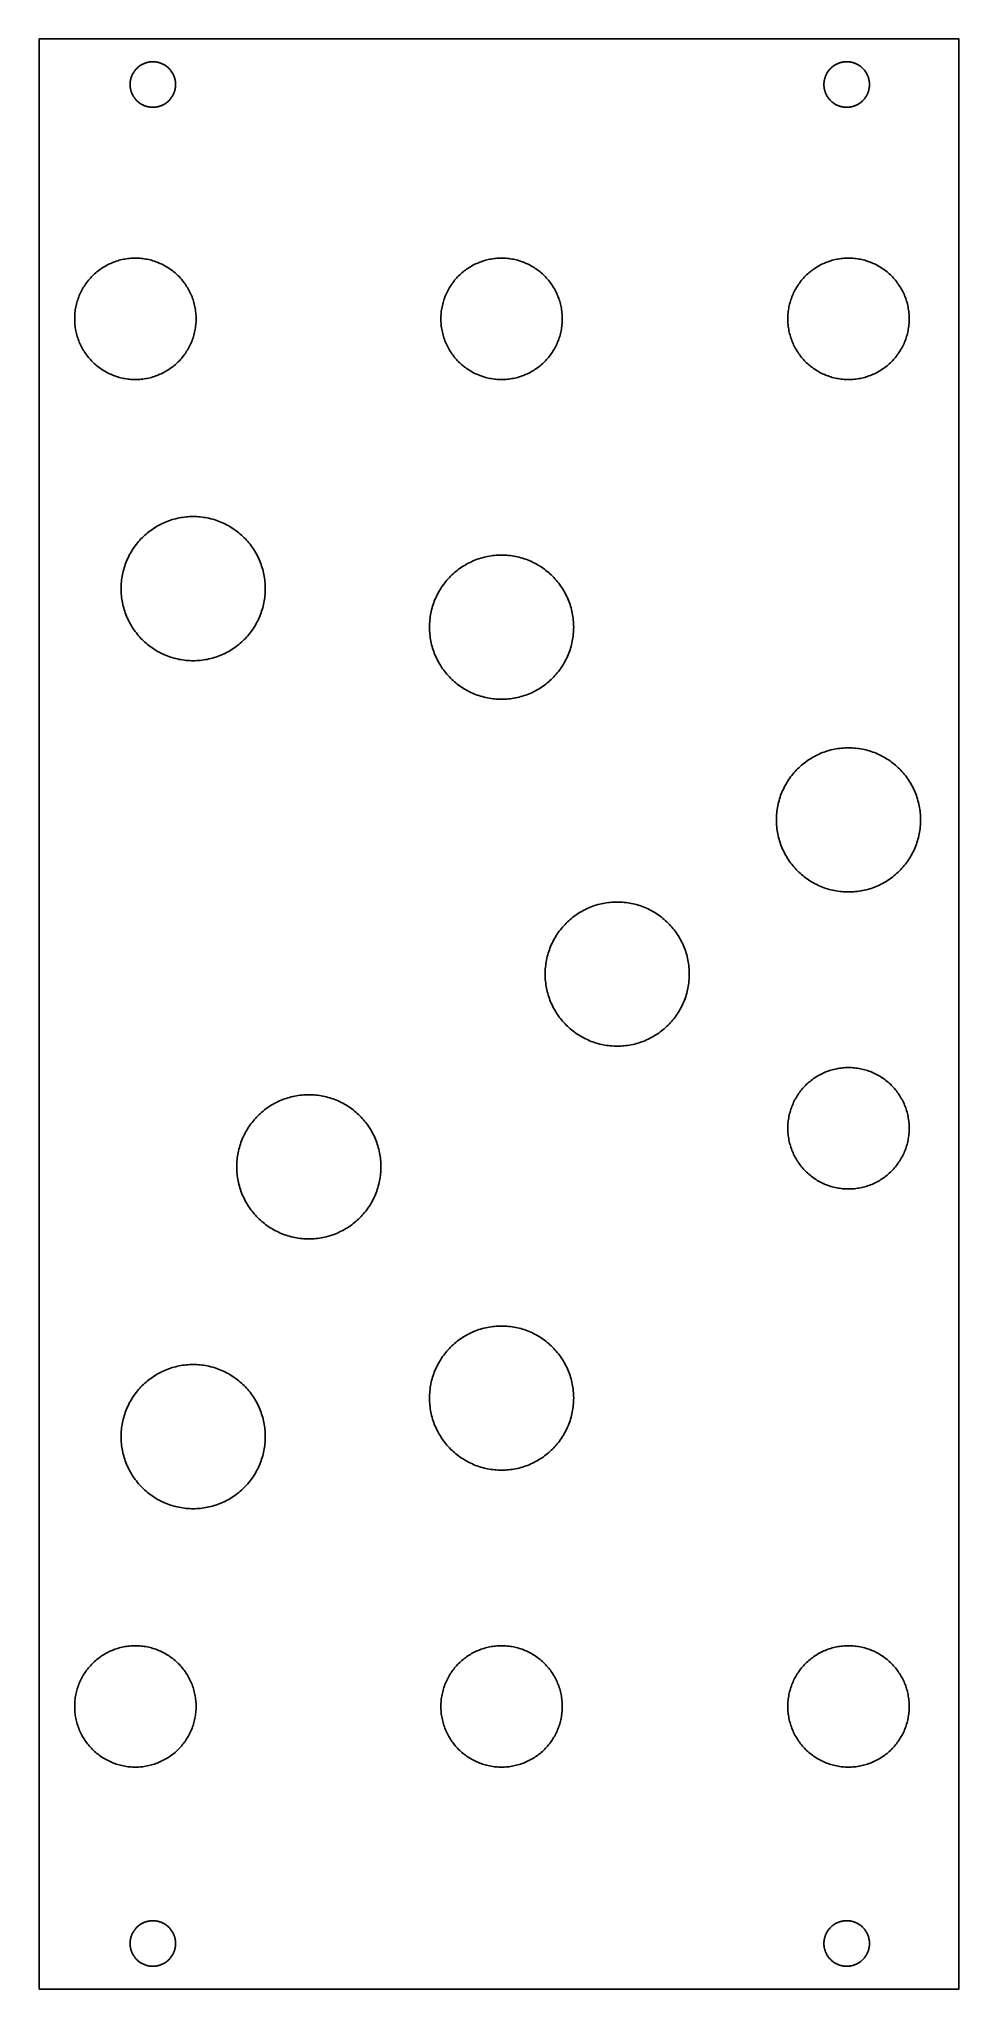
# Model space of a CAD drawing. Extents: x 2 to 63, y 0 to 129.
import ezdxf

# ---------------------------------------------------------------- set-up
doc = ezdxf.new("R2010")
doc.units = 0

msp = doc.modelspace()

# ---------------------------------------------------------------- linework, layer by layer
at = {"color": 34, "true_color": 0x008000}
for points in [[(2.01041, 0.3175, 0), (62.630304, 0.3175, 0), (62.630304, 128.817624, 0), (2.01041, 128.817624, 0), (2.01041, 0.3175, 0)], [(8.010144, 125.817376, 0), (8.010652, 125.856238, 0), (8.012176, 125.895354, 0), (8.014716, 125.934216, 0), (8.018272, 125.972824, 0), (8.022844, 126.011686, 0), (8.028432, 126.05004, 0), (8.034782, 126.088394, 0), (8.042402, 126.126748, 0), (8.051038, 126.164848, 0), (8.060436, 126.20244, 0), (8.07085, 126.240032, 0), (8.08228, 126.277116, 0), (8.094726, 126.3142, 0), (8.108188, 126.350776, 0), (8.122412, 126.386844, 0), (8.137652, 126.422658, 0), (8.153908, 126.458218, 0), (8.170926, 126.49327, 0), (8.18896, 126.527814, 0), (8.20801, 126.56185, 0), (8.227568, 126.595378, 0), (8.248396, 126.628398, 0), (8.269732, 126.66091, 0), (8.292084, 126.692914, 0), (8.315198, 126.724156, 0), (8.339074, 126.75489, 0), (8.363966, 126.784862, 0), (8.389366, 126.814326, 0), (8.415782, 126.843028, 0), (8.442706, 126.871222, 0), (8.470392, 126.898654, 0), (8.49884, 126.925324, 0), (8.527796, 126.950978, 0), (8.557768, 126.976124, 0), (8.587994, 127.000508, 0), (8.618982, 127.02413, 0), (8.650732, 127.046736, 0), (8.68299, 127.068834, 0), (8.715756, 127.089662, 0), (8.74903, 127.109982, 0), (8.782812, 127.129286, 0), (8.817102, 127.147828, 0), (8.8519, 127.165354, 0), (8.887206, 127.181864, 0), (8.922766, 127.197612, 0), (8.958834, 127.212344, 0), (8.995156, 127.226314, 0), (9.031986, 127.239268, 0), (9.06907, 127.251206, 0), (9.106408, 127.262128, 0), (9.144, 127.272034, 0), (9.181846, 127.281178, 0), (9.219946, 127.289052, 0), (9.2583, 127.296164, 0), (9.296654, 127.30226, 0), (9.335516, 127.30734, 0), (9.374124, 127.311404, 0), (9.412986, 127.314452, 0), (9.451848, 127.316484, 0), (9.49071, 127.3175, 0), (9.529826, 127.3175, 0), (9.568688, 127.316484, 0), (9.60755, 127.314452, 0), (9.646412, 127.311404, 0), (9.68502, 127.30734, 0), (9.723882, 127.30226, 0), (9.762236, 127.296164, 0), (9.80059, 127.289052, 0), (9.83869, 127.281178, 0), (9.876536, 127.272034, 0), (9.914128, 127.262128, 0), (9.951466, 127.251206, 0), (9.98855, 127.239268, 0), (10.02538, 127.226314, 0), (10.061702, 127.212344, 0), (10.09777, 127.197612, 0), (10.13333, 127.181864, 0), (10.168636, 127.165354, 0), (10.203434, 127.147828, 0), (10.237724, 127.129286, 0), (10.271506, 127.109982, 0), (10.30478, 127.089662, 0), (10.337546, 127.068834, 0), (10.369804, 127.046736, 0), (10.401554, 127.02413, 0), (10.432542, 127.000508, 0), (10.462768, 126.976124, 0), (10.49274, 126.950978, 0), (10.521696, 126.925324, 0), (10.550144, 126.898654, 0), (10.57783, 126.871222, 0), (10.604754, 126.843028, 0), (10.63117, 126.814326, 0), (10.65657, 126.784862, 0), (10.681462, 126.75489, 0), (10.705338, 126.724156, 0), (10.728452, 126.692914, 0), (10.750804, 126.66091, 0), (10.77214, 126.628398, 0), (10.792968, 126.595378, 0), (10.812526, 126.56185, 0), (10.831576, 126.527814, 0), (10.84961, 126.49327, 0), (10.866628, 126.458218, 0), (10.882884, 126.422658, 0), (10.898124, 126.386844, 0), (10.912348, 126.350776, 0), (10.92581, 126.3142, 0), (10.938256, 126.277116, 0), (10.949686, 126.240032, 0), (10.9601, 126.20244, 0), (10.969498, 126.164848, 0), (10.978134, 126.126748, 0), (10.985754, 126.088394, 0), (10.992104, 126.05004, 0), (10.997692, 126.011686, 0), (11.002264, 125.972824, 0), (11.00582, 125.934216, 0), (11.00836, 125.895354, 0), (11.009884, 125.856238, 0), (11.010392, 125.817376, 0), (11.009884, 125.778514, 0), (11.00836, 125.739398, 0), (11.00582, 125.700536, 0), (11.002264, 125.661928, 0), (10.997692, 125.623066, 0), (10.992104, 125.584712, 0), (10.985754, 125.546358, 0), (10.978134, 125.508004, 0), (10.969498, 125.469904, 0), (10.9601, 125.432312, 0), (10.949686, 125.39472, 0), (10.938256, 125.357636, 0), (10.92581, 125.320552, 0), (10.912348, 125.283976, 0), (10.898124, 125.247908, 0), (10.882884, 125.212094, 0), (10.866628, 125.176534, 0), (10.84961, 125.141482, 0), (10.831576, 125.106938, 0), (10.812526, 125.072902, 0), (10.792968, 125.039374, 0), (10.77214, 125.006354, 0), (10.750804, 124.973842, 0), (10.728452, 124.941838, 0), (10.705338, 124.910596, 0), (10.681462, 124.879862, 0), (10.65657, 124.84989, 0), (10.63117, 124.820426, 0), (10.604754, 124.791724, 0), (10.57783, 124.76353, 0), (10.550144, 124.736098, 0), (10.521696, 124.709428, 0), (10.49274, 124.683774, 0), (10.462768, 124.658628, 0), (10.432542, 124.634244, 0), (10.401554, 124.610622, 0), (10.369804, 124.588016, 0), (10.337546, 124.565918, 0), (10.30478, 124.54509, 0), (10.271506, 124.52477, 0), (10.237724, 124.505466, 0), (10.203434, 124.486924, 0), (10.168636, 124.469398, 0), (10.13333, 124.452888, 0), (10.09777, 124.43714, 0), (10.061702, 124.422408, 0), (10.02538, 124.408438, 0), (9.98855, 124.395484, 0), (9.951466, 124.383546, 0), (9.914128, 124.372624, 0), (9.876536, 124.362718, 0), (9.83869, 124.353574, 0), (9.80059, 124.3457, 0), (9.762236, 124.338588, 0), (9.723882, 124.332492, 0), (9.68502, 124.327412, 0), (9.646412, 124.323348, 0), (9.60755, 124.3203, 0), (9.568688, 124.318268, 0), (9.529826, 124.317252, 0), (9.49071, 124.317252, 0), (9.451848, 124.318268, 0), (9.412986, 124.3203, 0), (9.374124, 124.323348, 0), (9.335516, 124.327412, 0), (9.296654, 124.332492, 0), (9.2583, 124.338588, 0), (9.219946, 124.3457, 0), (9.181846, 124.353574, 0), (9.144, 124.362718, 0), (9.106408, 124.372624, 0), (9.06907, 124.383546, 0), (9.031986, 124.395484, 0), (8.995156, 124.408438, 0), (8.958834, 124.422408, 0), (8.922766, 124.43714, 0), (8.887206, 124.452888, 0), (8.8519, 124.469398, 0), (8.817102, 124.486924, 0), (8.782812, 124.505466, 0), (8.74903, 124.52477, 0), (8.715756, 124.54509, 0), (8.68299, 124.565918, 0), (8.650732, 124.588016, 0), (8.618982, 124.610622, 0), (8.587994, 124.634244, 0), (8.557768, 124.658628, 0), (8.527796, 124.683774, 0), (8.49884, 124.709428, 0), (8.470392, 124.736098, 0), (8.442706, 124.76353, 0), (8.415782, 124.791724, 0), (8.389366, 124.820426, 0), (8.363966, 124.84989, 0), (8.339074, 124.879862, 0), (8.315198, 124.910596, 0), (8.292084, 124.941838, 0), (8.269732, 124.973842, 0), (8.248396, 125.006354, 0), (8.227568, 125.039374, 0), (8.20801, 125.072902, 0), (8.18896, 125.106938, 0), (8.170926, 125.141482, 0), (8.153908, 125.176534, 0), (8.137652, 125.212094, 0), (8.122412, 125.247908, 0), (8.108188, 125.283976, 0), (8.094726, 125.320552, 0), (8.08228, 125.357636, 0), (8.07085, 125.39472, 0), (8.060436, 125.432312, 0), (8.051038, 125.469904, 0), (8.042402, 125.508004, 0), (8.034782, 125.546358, 0), (8.028432, 125.584712, 0), (8.022844, 125.623066, 0), (8.018272, 125.661928, 0), (8.014716, 125.700536, 0), (8.012176, 125.739398, 0), (8.010652, 125.778514, 0), (8.010144, 125.817376, 0)], [(53.730144, 125.817376, 0), (53.730652, 125.856238, 0), (53.732176, 125.895354, 0), (53.734716, 125.934216, 0), (53.738272, 125.972824, 0), (53.742844, 126.011686, 0), (53.748432, 126.05004, 0), (53.754782, 126.088394, 0), (53.762402, 126.126748, 0), (53.771038, 126.164848, 0), (53.780436, 126.20244, 0), (53.79085, 126.240032, 0), (53.80228, 126.277116, 0), (53.814726, 126.3142, 0), (53.828188, 126.350776, 0), (53.842412, 126.386844, 0), (53.857652, 126.422658, 0), (53.873908, 126.458218, 0), (53.890926, 126.49327, 0), (53.90896, 126.527814, 0), (53.92801, 126.56185, 0), (53.947568, 126.595378, 0), (53.968396, 126.628398, 0), (53.989732, 126.66091, 0), (54.012084, 126.692914, 0), (54.035198, 126.724156, 0), (54.059074, 126.75489, 0), (54.083966, 126.784862, 0), (54.109366, 126.814326, 0), (54.135782, 126.843028, 0), (54.162706, 126.871222, 0), (54.190392, 126.898654, 0), (54.21884, 126.925324, 0), (54.247796, 126.950978, 0), (54.277768, 126.976124, 0), (54.307994, 127.000508, 0), (54.338982, 127.02413, 0), (54.370732, 127.046736, 0), (54.40299, 127.068834, 0), (54.435756, 127.089662, 0), (54.46903, 127.109982, 0), (54.502812, 127.129286, 0), (54.537102, 127.147828, 0), (54.5719, 127.165354, 0), (54.607206, 127.181864, 0), (54.642766, 127.197612, 0), (54.678834, 127.212344, 0), (54.715156, 127.226314, 0), (54.751986, 127.239268, 0), (54.78907, 127.251206, 0), (54.826408, 127.262128, 0), (54.864, 127.272034, 0), (54.901846, 127.281178, 0), (54.939946, 127.289052, 0), (54.9783, 127.296164, 0), (55.016654, 127.30226, 0), (55.055516, 127.30734, 0), (55.094124, 127.311404, 0), (55.132986, 127.314452, 0), (55.171848, 127.316484, 0), (55.21071, 127.3175, 0), (55.249826, 127.3175, 0), (55.288688, 127.316484, 0), (55.32755, 127.314452, 0), (55.366412, 127.311404, 0), (55.40502, 127.30734, 0), (55.443882, 127.30226, 0), (55.482236, 127.296164, 0), (55.52059, 127.289052, 0), (55.55869, 127.281178, 0), (55.596536, 127.272034, 0), (55.634128, 127.262128, 0), (55.671466, 127.251206, 0), (55.70855, 127.239268, 0), (55.74538, 127.226314, 0), (55.781702, 127.212344, 0), (55.81777, 127.197612, 0), (55.85333, 127.181864, 0), (55.888636, 127.165354, 0), (55.923434, 127.147828, 0), (55.957724, 127.129286, 0), (55.991506, 127.109982, 0), (56.02478, 127.089662, 0), (56.057546, 127.068834, 0), (56.089804, 127.046736, 0), (56.121554, 127.02413, 0), (56.152542, 127.000508, 0), (56.182768, 126.976124, 0), (56.21274, 126.950978, 0), (56.241696, 126.925324, 0), (56.270144, 126.898654, 0), (56.29783, 126.871222, 0), (56.324754, 126.843028, 0), (56.35117, 126.814326, 0), (56.37657, 126.784862, 0), (56.401462, 126.75489, 0), (56.425338, 126.724156, 0), (56.448452, 126.692914, 0), (56.470804, 126.66091, 0), (56.49214, 126.628398, 0), (56.512968, 126.595378, 0), (56.532526, 126.56185, 0), (56.551576, 126.527814, 0), (56.56961, 126.49327, 0), (56.586628, 126.458218, 0), (56.602884, 126.422658, 0), (56.618124, 126.386844, 0), (56.632348, 126.350776, 0), (56.64581, 126.3142, 0), (56.658256, 126.277116, 0), (56.669686, 126.240032, 0), (56.6801, 126.20244, 0), (56.689498, 126.164848, 0), (56.698134, 126.126748, 0), (56.705754, 126.088394, 0), (56.712104, 126.05004, 0), (56.717692, 126.011686, 0), (56.722264, 125.972824, 0), (56.72582, 125.934216, 0), (56.72836, 125.895354, 0), (56.729884, 125.856238, 0), (56.730392, 125.817376, 0), (56.729884, 125.778514, 0), (56.72836, 125.739398, 0), (56.72582, 125.700536, 0), (56.722264, 125.661928, 0), (56.717692, 125.623066, 0), (56.712104, 125.584712, 0), (56.705754, 125.546358, 0), (56.698134, 125.508004, 0), (56.689498, 125.469904, 0), (56.6801, 125.432312, 0), (56.669686, 125.39472, 0), (56.658256, 125.357636, 0), (56.64581, 125.320552, 0), (56.632348, 125.283976, 0), (56.618124, 125.247908, 0), (56.602884, 125.212094, 0), (56.586628, 125.176534, 0), (56.56961, 125.141482, 0), (56.551576, 125.106938, 0), (56.532526, 125.072902, 0), (56.512968, 125.039374, 0), (56.49214, 125.006354, 0), (56.470804, 124.973842, 0), (56.448452, 124.941838, 0), (56.425338, 124.910596, 0), (56.401462, 124.879862, 0), (56.37657, 124.84989, 0), (56.35117, 124.820426, 0), (56.324754, 124.791724, 0), (56.29783, 124.76353, 0), (56.270144, 124.736098, 0), (56.241696, 124.709428, 0), (56.21274, 124.683774, 0), (56.182768, 124.658628, 0), (56.152542, 124.634244, 0), (56.121554, 124.610622, 0), (56.089804, 124.588016, 0), (56.057546, 124.565918, 0), (56.02478, 124.54509, 0), (55.991506, 124.52477, 0), (55.957724, 124.505466, 0), (55.923434, 124.486924, 0), (55.888636, 124.469398, 0), (55.85333, 124.452888, 0), (55.81777, 124.43714, 0), (55.781702, 124.422408, 0), (55.74538, 124.408438, 0), (55.70855, 124.395484, 0), (55.671466, 124.383546, 0), (55.634128, 124.372624, 0), (55.596536, 124.362718, 0), (55.55869, 124.353574, 0), (55.52059, 124.3457, 0), (55.482236, 124.338588, 0), (55.443882, 124.332492, 0), (55.40502, 124.327412, 0), (55.366412, 124.323348, 0), (55.32755, 124.3203, 0), (55.288688, 124.318268, 0), (55.249826, 124.317252, 0), (55.21071, 124.317252, 0), (55.171848, 124.318268, 0), (55.132986, 124.3203, 0), (55.094124, 124.323348, 0), (55.055516, 124.327412, 0), (55.016654, 124.332492, 0), (54.9783, 124.338588, 0), (54.939946, 124.3457, 0), (54.901846, 124.353574, 0), (54.864, 124.362718, 0), (54.826408, 124.372624, 0), (54.78907, 124.383546, 0), (54.751986, 124.395484, 0), (54.715156, 124.408438, 0), (54.678834, 124.422408, 0), (54.642766, 124.43714, 0), (54.607206, 124.452888, 0), (54.5719, 124.469398, 0), (54.537102, 124.486924, 0), (54.502812, 124.505466, 0), (54.46903, 124.52477, 0), (54.435756, 124.54509, 0), (54.40299, 124.565918, 0), (54.370732, 124.588016, 0), (54.338982, 124.610622, 0), (54.307994, 124.634244, 0), (54.277768, 124.658628, 0), (54.247796, 124.683774, 0), (54.21884, 124.709428, 0), (54.190392, 124.736098, 0), (54.162706, 124.76353, 0), (54.135782, 124.791724, 0), (54.109366, 124.820426, 0), (54.083966, 124.84989, 0), (54.059074, 124.879862, 0), (54.035198, 124.910596, 0), (54.012084, 124.941838, 0), (53.989732, 124.973842, 0), (53.968396, 125.006354, 0), (53.947568, 125.039374, 0), (53.92801, 125.072902, 0), (53.90896, 125.106938, 0), (53.890926, 125.141482, 0), (53.873908, 125.176534, 0), (53.857652, 125.212094, 0), (53.842412, 125.247908, 0), (53.828188, 125.283976, 0), (53.814726, 125.320552, 0), (53.80228, 125.357636, 0), (53.79085, 125.39472, 0), (53.780436, 125.432312, 0), (53.771038, 125.469904, 0), (53.762402, 125.508004, 0), (53.754782, 125.546358, 0), (53.748432, 125.584712, 0), (53.742844, 125.623066, 0), (53.738272, 125.661928, 0), (53.734716, 125.700536, 0), (53.732176, 125.739398, 0), (53.730652, 125.778514, 0), (53.730144, 125.817376, 0)], [(4.360418, 110.377478, 0), (4.361688, 110.475522, 0), (4.365244, 110.57382, 0), (4.37134, 110.67161, 0), (4.379722, 110.769654, 0), (4.39039, 110.86719, 0), (4.403598, 110.964472, 0), (4.419346, 111.061246, 0), (4.43738, 111.157766, 0), (4.4577, 111.253778, 0), (4.480306, 111.349282, 0), (4.505198, 111.444278, 0), (4.53263, 111.538512, 0), (4.562348, 111.632238, 0), (4.594352, 111.724948, 0), (4.628388, 111.81715, 0), (4.664964, 111.908082, 0), (4.703572, 111.998506, 0), (4.744466, 112.08766, 0), (4.787646, 112.175798, 0), (4.832858, 112.263174, 0), (4.880102, 112.349026, 0), (4.929378, 112.433862, 0), (4.98094, 112.517428, 0), (5.034534, 112.599724, 0), (5.09016, 112.68075, 0), (5.147564, 112.760252, 0), (5.207, 112.838484, 0), (5.268468, 112.914938, 0), (5.33146, 112.990122, 0), (5.396738, 113.063782, 0), (5.46354, 113.135664, 0), (5.531866, 113.206022, 0), (5.602224, 113.274348, 0), (5.674106, 113.34115, 0), (5.747766, 113.406428, 0), (5.82295, 113.46942, 0), (5.899404, 113.530888, 0), (5.977636, 113.590324, 0), (6.057138, 113.647728, 0), (6.138164, 113.703354, 0), (6.22046, 113.756948, 0), (6.304026, 113.80851, 0), (6.388862, 113.857786, 0), (6.474714, 113.90503, 0), (6.56209, 113.950242, 0), (6.650228, 113.993422, 0), (6.739382, 114.034316, 0), (6.829806, 114.072924, 0), (6.920738, 114.1095, 0), (7.01294, 114.143536, 0), (7.10565, 114.17554, 0), (7.199376, 114.205258, 0), (7.29361, 114.23269, 0), (7.388606, 114.257582, 0), (7.48411, 114.280188, 0), (7.580122, 114.300508, 0), (7.676642, 114.318542, 0), (7.773416, 114.33429, 0), (7.870698, 114.347498, 0), (7.968234, 114.358166, 0), (8.066278, 114.366548, 0), (8.164068, 114.372644, 0), (8.262366, 114.3762, 0), (8.36041, 114.37747, 0), (8.458454, 114.3762, 0), (8.556752, 114.372644, 0), (8.654542, 114.366548, 0), (8.752586, 114.358166, 0), (8.850122, 114.347498, 0), (8.947404, 114.33429, 0), (9.044178, 114.318542, 0), (9.140698, 114.300508, 0), (9.23671, 114.280188, 0), (9.332214, 114.257582, 0), (9.42721, 114.23269, 0), (9.521444, 114.205258, 0), (9.61517, 114.17554, 0), (9.70788, 114.143536, 0), (9.800082, 114.1095, 0), (9.891014, 114.072924, 0), (9.981438, 114.034316, 0), (10.070592, 113.993422, 0), (10.15873, 113.950242, 0), (10.246106, 113.90503, 0), (10.331958, 113.857786, 0), (10.416794, 113.80851, 0), (10.50036, 113.756948, 0), (10.582656, 113.703354, 0), (10.663682, 113.647728, 0), (10.743184, 113.590324, 0), (10.821416, 113.530888, 0), (10.89787, 113.46942, 0), (10.973054, 113.406428, 0), (11.046714, 113.34115, 0), (11.118596, 113.274348, 0), (11.188954, 113.206022, 0), (11.25728, 113.135664, 0), (11.324082, 113.063782, 0), (11.38936, 112.990122, 0), (11.452352, 112.914938, 0), (11.51382, 112.838484, 0), (11.573256, 112.760252, 0), (11.63066, 112.68075, 0), (11.686286, 112.599724, 0), (11.73988, 112.517428, 0), (11.791442, 112.433862, 0), (11.840718, 112.349026, 0), (11.887962, 112.263174, 0), (11.933174, 112.175798, 0), (11.976354, 112.08766, 0), (12.017248, 111.998506, 0), (12.055856, 111.908082, 0), (12.092432, 111.81715, 0), (12.126468, 111.724948, 0), (12.158472, 111.632238, 0), (12.18819, 111.538512, 0), (12.215622, 111.444278, 0), (12.240514, 111.349282, 0), (12.26312, 111.253778, 0), (12.28344, 111.157766, 0), (12.301474, 111.061246, 0), (12.317222, 110.964472, 0), (12.33043, 110.86719, 0), (12.341098, 110.769654, 0), (12.34948, 110.67161, 0), (12.355576, 110.57382, 0), (12.359132, 110.475522, 0), (12.360402, 110.377478, 0), (12.359132, 110.279434, 0), (12.355576, 110.181136, 0), (12.34948, 110.083346, 0), (12.341098, 109.985302, 0), (12.33043, 109.887766, 0), (12.317222, 109.790484, 0), (12.301474, 109.69371, 0), (12.28344, 109.59719, 0), (12.26312, 109.501178, 0), (12.240514, 109.405674, 0), (12.215622, 109.310678, 0), (12.18819, 109.216444, 0), (12.158472, 109.122718, 0), (12.126468, 109.030008, 0), (12.092432, 108.937806, 0), (12.055856, 108.846874, 0), (12.017248, 108.75645, 0), (11.976354, 108.667296, 0), (11.933174, 108.579158, 0), (11.887962, 108.491782, 0), (11.840718, 108.40593, 0), (11.791442, 108.321094, 0), (11.73988, 108.237528, 0), (11.686286, 108.155232, 0), (11.63066, 108.074206, 0), (11.573256, 107.994704, 0), (11.51382, 107.916472, 0), (11.452352, 107.840018, 0), (11.38936, 107.764834, 0), (11.324082, 107.691174, 0), (11.25728, 107.619292, 0), (11.188954, 107.548934, 0), (11.118596, 107.480608, 0), (11.046714, 107.413806, 0), (10.973054, 107.348528, 0), (10.89787, 107.285536, 0), (10.821416, 107.224068, 0), (10.743184, 107.164632, 0), (10.663682, 107.107228, 0), (10.582656, 107.051602, 0), (10.50036, 106.998008, 0), (10.416794, 106.946446, 0), (10.331958, 106.89717, 0), (10.246106, 106.849926, 0), (10.15873, 106.804714, 0), (10.070592, 106.761534, 0), (9.981438, 106.72064, 0), (9.891014, 106.682032, 0), (9.800082, 106.645456, 0), (9.70788, 106.61142, 0), (9.61517, 106.579416, 0), (9.521444, 106.549698, 0), (9.42721, 106.522266, 0), (9.332214, 106.497374, 0), (9.23671, 106.474768, 0), (9.140698, 106.454448, 0), (9.044178, 106.436414, 0), (8.947404, 106.420666, 0), (8.850122, 106.407458, 0), (8.752586, 106.39679, 0), (8.654542, 106.388408, 0), (8.556752, 106.382312, 0), (8.458454, 106.378756, 0), (8.36041, 106.377486, 0), (8.262366, 106.378756, 0), (8.164068, 106.382312, 0), (8.066278, 106.388408, 0), (7.968234, 106.39679, 0), (7.870698, 106.407458, 0), (7.773416, 106.420666, 0), (7.676642, 106.436414, 0), (7.580122, 106.454448, 0), (7.48411, 106.474768, 0), (7.388606, 106.497374, 0), (7.29361, 106.522266, 0), (7.199376, 106.549698, 0), (7.10565, 106.579416, 0), (7.01294, 106.61142, 0), (6.920738, 106.645456, 0), (6.829806, 106.682032, 0), (6.739382, 106.72064, 0), (6.650228, 106.761534, 0), (6.56209, 106.804714, 0), (6.474714, 106.849926, 0), (6.388862, 106.89717, 0), (6.304026, 106.946446, 0), (6.22046, 106.998008, 0), (6.138164, 107.051602, 0), (6.057138, 107.107228, 0), (5.977636, 107.164632, 0), (5.899404, 107.224068, 0), (5.82295, 107.285536, 0), (5.747766, 107.348528, 0), (5.674106, 107.413806, 0), (5.602224, 107.480608, 0), (5.531866, 107.548934, 0), (5.46354, 107.619292, 0), (5.396738, 107.691174, 0), (5.33146, 107.764834, 0), (5.268468, 107.840018, 0), (5.207, 107.916472, 0), (5.147564, 107.994704, 0), (5.09016, 108.074206, 0), (5.034534, 108.155232, 0), (4.98094, 108.237528, 0), (4.929378, 108.321094, 0), (4.880102, 108.40593, 0), (4.832858, 108.491782, 0), (4.787646, 108.579158, 0), (4.744466, 108.667296, 0), (4.703572, 108.75645, 0), (4.664964, 108.846874, 0), (4.628388, 108.937806, 0), (4.594352, 109.030008, 0), (4.562348, 109.122718, 0), (4.53263, 109.216444, 0), (4.505198, 109.310678, 0), (4.480306, 109.405674, 0), (4.4577, 109.501178, 0), (4.43738, 109.59719, 0), (4.419346, 109.69371, 0), (4.403598, 109.790484, 0), (4.39039, 109.887766, 0), (4.379722, 109.985302, 0), (4.37134, 110.083346, 0), (4.365244, 110.181136, 0), (4.361688, 110.279434, 0), (4.360418, 110.377478, 0)], [(28.490418, 110.377478, 0), (28.491688, 110.475522, 0), (28.495244, 110.57382, 0), (28.50134, 110.67161, 0), (28.509722, 110.769654, 0), (28.52039, 110.86719, 0), (28.533598, 110.964472, 0), (28.549346, 111.061246, 0), (28.56738, 111.157766, 0), (28.5877, 111.253778, 0), (28.610306, 111.349282, 0), (28.635198, 111.444278, 0), (28.66263, 111.538512, 0), (28.692348, 111.632238, 0), (28.724352, 111.724948, 0), (28.758388, 111.81715, 0), (28.794964, 111.908082, 0), (28.833572, 111.998506, 0), (28.874466, 112.08766, 0), (28.917646, 112.175798, 0), (28.962858, 112.263174, 0), (29.010102, 112.349026, 0), (29.059378, 112.433862, 0), (29.11094, 112.517428, 0), (29.164534, 112.599724, 0), (29.22016, 112.68075, 0), (29.277564, 112.760252, 0), (29.337, 112.838484, 0), (29.398468, 112.914938, 0), (29.46146, 112.990122, 0), (29.526738, 113.063782, 0), (29.59354, 113.135664, 0), (29.661866, 113.206022, 0), (29.732224, 113.274348, 0), (29.804106, 113.34115, 0), (29.877766, 113.406428, 0), (29.95295, 113.46942, 0), (30.029404, 113.530888, 0), (30.107636, 113.590324, 0), (30.187138, 113.647728, 0), (30.268164, 113.703354, 0), (30.35046, 113.756948, 0), (30.434026, 113.80851, 0), (30.518862, 113.857786, 0), (30.604714, 113.90503, 0), (30.69209, 113.950242, 0), (30.780228, 113.993422, 0), (30.869382, 114.034316, 0), (30.959806, 114.072924, 0), (31.050738, 114.1095, 0), (31.14294, 114.143536, 0), (31.23565, 114.17554, 0), (31.329376, 114.205258, 0), (31.42361, 114.23269, 0), (31.518606, 114.257582, 0), (31.61411, 114.280188, 0), (31.710122, 114.300508, 0), (31.806642, 114.318542, 0), (31.903416, 114.33429, 0), (32.000698, 114.347498, 0), (32.098234, 114.358166, 0), (32.196278, 114.366548, 0), (32.294068, 114.372644, 0), (32.392366, 114.3762, 0), (32.49041, 114.37747, 0), (32.588454, 114.3762, 0), (32.686752, 114.372644, 0), (32.784542, 114.366548, 0), (32.882586, 114.358166, 0), (32.980122, 114.347498, 0), (33.077404, 114.33429, 0), (33.174178, 114.318542, 0), (33.270698, 114.300508, 0), (33.36671, 114.280188, 0), (33.462214, 114.257582, 0), (33.55721, 114.23269, 0), (33.651444, 114.205258, 0), (33.74517, 114.17554, 0), (33.83788, 114.143536, 0), (33.930082, 114.1095, 0), (34.021014, 114.072924, 0), (34.111438, 114.034316, 0), (34.200592, 113.993422, 0), (34.28873, 113.950242, 0), (34.376106, 113.90503, 0), (34.461958, 113.857786, 0), (34.546794, 113.80851, 0), (34.63036, 113.756948, 0), (34.712656, 113.703354, 0), (34.793682, 113.647728, 0), (34.873184, 113.590324, 0), (34.951416, 113.530888, 0), (35.02787, 113.46942, 0), (35.103054, 113.406428, 0), (35.176714, 113.34115, 0), (35.248596, 113.274348, 0), (35.318954, 113.206022, 0), (35.38728, 113.135664, 0), (35.454082, 113.063782, 0), (35.51936, 112.990122, 0), (35.582352, 112.914938, 0), (35.64382, 112.838484, 0), (35.703256, 112.760252, 0), (35.76066, 112.68075, 0), (35.816286, 112.599724, 0), (35.86988, 112.517428, 0), (35.921442, 112.433862, 0), (35.970718, 112.349026, 0), (36.017962, 112.263174, 0), (36.063174, 112.175798, 0), (36.106354, 112.08766, 0), (36.147248, 111.998506, 0), (36.185856, 111.908082, 0), (36.222432, 111.81715, 0), (36.256468, 111.724948, 0), (36.288472, 111.632238, 0), (36.31819, 111.538512, 0), (36.345622, 111.444278, 0), (36.370514, 111.349282, 0), (36.39312, 111.253778, 0), (36.41344, 111.157766, 0), (36.431474, 111.061246, 0), (36.447222, 110.964472, 0), (36.46043, 110.86719, 0), (36.471098, 110.769654, 0), (36.47948, 110.67161, 0), (36.485576, 110.57382, 0), (36.489132, 110.475522, 0), (36.490402, 110.377478, 0), (36.489132, 110.279434, 0), (36.485576, 110.181136, 0), (36.47948, 110.083346, 0), (36.471098, 109.985302, 0), (36.46043, 109.887766, 0), (36.447222, 109.790484, 0), (36.431474, 109.69371, 0), (36.41344, 109.59719, 0), (36.39312, 109.501178, 0), (36.370514, 109.405674, 0), (36.345622, 109.310678, 0), (36.31819, 109.216444, 0), (36.288472, 109.122718, 0), (36.256468, 109.030008, 0), (36.222432, 108.937806, 0), (36.185856, 108.846874, 0), (36.147248, 108.75645, 0), (36.106354, 108.667296, 0), (36.063174, 108.579158, 0), (36.017962, 108.491782, 0), (35.970718, 108.40593, 0), (35.921442, 108.321094, 0), (35.86988, 108.237528, 0), (35.816286, 108.155232, 0), (35.76066, 108.074206, 0), (35.703256, 107.994704, 0), (35.64382, 107.916472, 0), (35.582352, 107.840018, 0), (35.51936, 107.764834, 0), (35.454082, 107.691174, 0), (35.38728, 107.619292, 0), (35.318954, 107.548934, 0), (35.248596, 107.480608, 0), (35.176714, 107.413806, 0), (35.103054, 107.348528, 0), (35.02787, 107.285536, 0), (34.951416, 107.224068, 0), (34.873184, 107.164632, 0), (34.793682, 107.107228, 0), (34.712656, 107.051602, 0), (34.63036, 106.998008, 0), (34.546794, 106.946446, 0), (34.461958, 106.89717, 0), (34.376106, 106.849926, 0), (34.28873, 106.804714, 0), (34.200592, 106.761534, 0), (34.111438, 106.72064, 0), (34.021014, 106.682032, 0), (33.930082, 106.645456, 0), (33.83788, 106.61142, 0), (33.74517, 106.579416, 0), (33.651444, 106.549698, 0), (33.55721, 106.522266, 0), (33.462214, 106.497374, 0), (33.36671, 106.474768, 0), (33.270698, 106.454448, 0), (33.174178, 106.436414, 0), (33.077404, 106.420666, 0), (32.980122, 106.407458, 0), (32.882586, 106.39679, 0), (32.784542, 106.388408, 0), (32.686752, 106.382312, 0), (32.588454, 106.378756, 0), (32.49041, 106.377486, 0), (32.392366, 106.378756, 0), (32.294068, 106.382312, 0), (32.196278, 106.388408, 0), (32.098234, 106.39679, 0), (32.000698, 106.407458, 0), (31.903416, 106.420666, 0), (31.806642, 106.436414, 0), (31.710122, 106.454448, 0), (31.61411, 106.474768, 0), (31.518606, 106.497374, 0), (31.42361, 106.522266, 0), (31.329376, 106.549698, 0), (31.23565, 106.579416, 0), (31.14294, 106.61142, 0), (31.050738, 106.645456, 0), (30.959806, 106.682032, 0), (30.869382, 106.72064, 0), (30.780228, 106.761534, 0), (30.69209, 106.804714, 0), (30.604714, 106.849926, 0), (30.518862, 106.89717, 0), (30.434026, 106.946446, 0), (30.35046, 106.998008, 0), (30.268164, 107.051602, 0), (30.187138, 107.107228, 0), (30.107636, 107.164632, 0), (30.029404, 107.224068, 0), (29.95295, 107.285536, 0), (29.877766, 107.348528, 0), (29.804106, 107.413806, 0), (29.732224, 107.480608, 0), (29.661866, 107.548934, 0), (29.59354, 107.619292, 0), (29.526738, 107.691174, 0), (29.46146, 107.764834, 0), (29.398468, 107.840018, 0), (29.337, 107.916472, 0), (29.277564, 107.994704, 0), (29.22016, 108.074206, 0), (29.164534, 108.155232, 0), (29.11094, 108.237528, 0), (29.059378, 108.321094, 0), (29.010102, 108.40593, 0), (28.962858, 108.491782, 0), (28.917646, 108.579158, 0), (28.874466, 108.667296, 0), (28.833572, 108.75645, 0), (28.794964, 108.846874, 0), (28.758388, 108.937806, 0), (28.724352, 109.030008, 0), (28.692348, 109.122718, 0), (28.66263, 109.216444, 0), (28.635198, 109.310678, 0), (28.610306, 109.405674, 0), (28.5877, 109.501178, 0), (28.56738, 109.59719, 0), (28.549346, 109.69371, 0), (28.533598, 109.790484, 0), (28.52039, 109.887766, 0), (28.509722, 109.985302, 0), (28.50134, 110.083346, 0), (28.495244, 110.181136, 0), (28.491688, 110.279434, 0), (28.490418, 110.377478, 0)], [(51.350418, 110.377478, 0), (51.351688, 110.475522, 0), (51.355244, 110.57382, 0), (51.36134, 110.67161, 0), (51.369722, 110.769654, 0), (51.38039, 110.86719, 0), (51.393598, 110.964472, 0), (51.409346, 111.061246, 0), (51.42738, 111.157766, 0), (51.4477, 111.253778, 0), (51.470306, 111.349282, 0), (51.495198, 111.444278, 0), (51.52263, 111.538512, 0), (51.552348, 111.632238, 0), (51.584352, 111.724948, 0), (51.618388, 111.81715, 0), (51.654964, 111.908082, 0), (51.693572, 111.998506, 0), (51.734466, 112.08766, 0), (51.777646, 112.175798, 0), (51.822858, 112.263174, 0), (51.870102, 112.349026, 0), (51.919378, 112.433862, 0), (51.97094, 112.517428, 0), (52.024534, 112.599724, 0), (52.08016, 112.68075, 0), (52.137564, 112.760252, 0), (52.197, 112.838484, 0), (52.258468, 112.914938, 0), (52.32146, 112.990122, 0), (52.386738, 113.063782, 0), (52.45354, 113.135664, 0), (52.521866, 113.206022, 0), (52.592224, 113.274348, 0), (52.664106, 113.34115, 0), (52.737766, 113.406428, 0), (52.81295, 113.46942, 0), (52.889404, 113.530888, 0), (52.967636, 113.590324, 0), (53.047138, 113.647728, 0), (53.128164, 113.703354, 0), (53.21046, 113.756948, 0), (53.294026, 113.80851, 0), (53.378862, 113.857786, 0), (53.464714, 113.90503, 0), (53.55209, 113.950242, 0), (53.640228, 113.993422, 0), (53.729382, 114.034316, 0), (53.819806, 114.072924, 0), (53.910738, 114.1095, 0), (54.00294, 114.143536, 0), (54.09565, 114.17554, 0), (54.189376, 114.205258, 0), (54.28361, 114.23269, 0), (54.378606, 114.257582, 0), (54.47411, 114.280188, 0), (54.570122, 114.300508, 0), (54.666642, 114.318542, 0), (54.763416, 114.33429, 0), (54.860698, 114.347498, 0), (54.958234, 114.358166, 0), (55.056278, 114.366548, 0), (55.154068, 114.372644, 0), (55.252366, 114.3762, 0), (55.35041, 114.37747, 0), (55.448454, 114.3762, 0), (55.546752, 114.372644, 0), (55.644542, 114.366548, 0), (55.742586, 114.358166, 0), (55.840122, 114.347498, 0), (55.937404, 114.33429, 0), (56.034178, 114.318542, 0), (56.130698, 114.300508, 0), (56.22671, 114.280188, 0), (56.322214, 114.257582, 0), (56.41721, 114.23269, 0), (56.511444, 114.205258, 0), (56.60517, 114.17554, 0), (56.69788, 114.143536, 0), (56.790082, 114.1095, 0), (56.881014, 114.072924, 0), (56.971438, 114.034316, 0), (57.060592, 113.993422, 0), (57.14873, 113.950242, 0), (57.236106, 113.90503, 0), (57.321958, 113.857786, 0), (57.406794, 113.80851, 0), (57.49036, 113.756948, 0), (57.572656, 113.703354, 0), (57.653682, 113.647728, 0), (57.733184, 113.590324, 0), (57.811416, 113.530888, 0), (57.88787, 113.46942, 0), (57.963054, 113.406428, 0), (58.036714, 113.34115, 0), (58.108596, 113.274348, 0), (58.178954, 113.206022, 0), (58.24728, 113.135664, 0), (58.314082, 113.063782, 0), (58.37936, 112.990122, 0), (58.442352, 112.914938, 0), (58.50382, 112.838484, 0), (58.563256, 112.760252, 0), (58.62066, 112.68075, 0), (58.676286, 112.599724, 0), (58.72988, 112.517428, 0), (58.781442, 112.433862, 0), (58.830718, 112.349026, 0), (58.877962, 112.263174, 0), (58.923174, 112.175798, 0), (58.966354, 112.08766, 0), (59.007248, 111.998506, 0), (59.045856, 111.908082, 0), (59.082432, 111.81715, 0), (59.116468, 111.724948, 0), (59.148472, 111.632238, 0), (59.17819, 111.538512, 0), (59.205622, 111.444278, 0), (59.230514, 111.349282, 0), (59.25312, 111.253778, 0), (59.27344, 111.157766, 0), (59.291474, 111.061246, 0), (59.307222, 110.964472, 0), (59.32043, 110.86719, 0), (59.331098, 110.769654, 0), (59.33948, 110.67161, 0), (59.345576, 110.57382, 0), (59.349132, 110.475522, 0), (59.350402, 110.377478, 0), (59.349132, 110.279434, 0), (59.345576, 110.181136, 0), (59.33948, 110.083346, 0), (59.331098, 109.985302, 0), (59.32043, 109.887766, 0), (59.307222, 109.790484, 0), (59.291474, 109.69371, 0), (59.27344, 109.59719, 0), (59.25312, 109.501178, 0), (59.230514, 109.405674, 0), (59.205622, 109.310678, 0), (59.17819, 109.216444, 0), (59.148472, 109.122718, 0), (59.116468, 109.030008, 0), (59.082432, 108.937806, 0), (59.045856, 108.846874, 0), (59.007248, 108.75645, 0), (58.966354, 108.667296, 0), (58.923174, 108.579158, 0), (58.877962, 108.491782, 0), (58.830718, 108.40593, 0), (58.781442, 108.321094, 0), (58.72988, 108.237528, 0), (58.676286, 108.155232, 0), (58.62066, 108.074206, 0), (58.563256, 107.994704, 0), (58.50382, 107.916472, 0), (58.442352, 107.840018, 0), (58.37936, 107.764834, 0), (58.314082, 107.691174, 0), (58.24728, 107.619292, 0), (58.178954, 107.548934, 0), (58.108596, 107.480608, 0), (58.036714, 107.413806, 0), (57.963054, 107.348528, 0), (57.88787, 107.285536, 0), (57.811416, 107.224068, 0), (57.733184, 107.164632, 0), (57.653682, 107.107228, 0), (57.572656, 107.051602, 0), (57.49036, 106.998008, 0), (57.406794, 106.946446, 0), (57.321958, 106.89717, 0), (57.236106, 106.849926, 0), (57.14873, 106.804714, 0), (57.060592, 106.761534, 0), (56.971438, 106.72064, 0), (56.881014, 106.682032, 0), (56.790082, 106.645456, 0), (56.69788, 106.61142, 0), (56.60517, 106.579416, 0), (56.511444, 106.549698, 0), (56.41721, 106.522266, 0), (56.322214, 106.497374, 0), (56.22671, 106.474768, 0), (56.130698, 106.454448, 0), (56.034178, 106.436414, 0), (55.937404, 106.420666, 0), (55.840122, 106.407458, 0), (55.742586, 106.39679, 0), (55.644542, 106.388408, 0), (55.546752, 106.382312, 0), (55.448454, 106.378756, 0), (55.35041, 106.377486, 0), (55.252366, 106.378756, 0), (55.154068, 106.382312, 0), (55.056278, 106.388408, 0), (54.958234, 106.39679, 0), (54.860698, 106.407458, 0), (54.763416, 106.420666, 0), (54.666642, 106.436414, 0), (54.570122, 106.454448, 0), (54.47411, 106.474768, 0), (54.378606, 106.497374, 0), (54.28361, 106.522266, 0), (54.189376, 106.549698, 0), (54.09565, 106.579416, 0), (54.00294, 106.61142, 0), (53.910738, 106.645456, 0), (53.819806, 106.682032, 0), (53.729382, 106.72064, 0), (53.640228, 106.761534, 0), (53.55209, 106.804714, 0), (53.464714, 106.849926, 0), (53.378862, 106.89717, 0), (53.294026, 106.946446, 0), (53.21046, 106.998008, 0), (53.128164, 107.051602, 0), (53.047138, 107.107228, 0), (52.967636, 107.164632, 0), (52.889404, 107.224068, 0), (52.81295, 107.285536, 0), (52.737766, 107.348528, 0), (52.664106, 107.413806, 0), (52.592224, 107.480608, 0), (52.521866, 107.548934, 0), (52.45354, 107.619292, 0), (52.386738, 107.691174, 0), (52.32146, 107.764834, 0), (52.258468, 107.840018, 0), (52.197, 107.916472, 0), (52.137564, 107.994704, 0), (52.08016, 108.074206, 0), (52.024534, 108.155232, 0), (51.97094, 108.237528, 0), (51.919378, 108.321094, 0), (51.870102, 108.40593, 0), (51.822858, 108.491782, 0), (51.777646, 108.579158, 0), (51.734466, 108.667296, 0), (51.693572, 108.75645, 0), (51.654964, 108.846874, 0), (51.618388, 108.937806, 0), (51.584352, 109.030008, 0), (51.552348, 109.122718, 0), (51.52263, 109.216444, 0), (51.495198, 109.310678, 0), (51.470306, 109.405674, 0), (51.4477, 109.501178, 0), (51.42738, 109.59719, 0), (51.409346, 109.69371, 0), (51.393598, 109.790484, 0), (51.38039, 109.887766, 0), (51.369722, 109.985302, 0), (51.36134, 110.083346, 0), (51.355244, 110.181136, 0), (51.351688, 110.279434, 0), (51.350418, 110.377478, 0)], [(7.420356, 92.597478, 0), (7.42188, 92.714064, 0), (7.426198, 92.83065, 0), (7.43331, 92.946982, 0), (7.443216, 93.06306, 0), (7.45617, 93.178884, 0), (7.471664, 93.294454, 0), (7.490206, 93.409516, 0), (7.511542, 93.52407, 0), (7.535672, 93.638116, 0), (7.562596, 93.751654, 0), (7.592314, 93.86443, 0), (7.624826, 93.976444, 0), (7.660132, 94.087442, 0), (7.697978, 94.197678, 0), (7.738618, 94.306898, 0), (7.782052, 94.415356, 0), (7.827772, 94.52229, 0), (7.876286, 94.628462, 0), (7.927594, 94.73311, 0), (7.981188, 94.836742, 0), (8.037576, 94.93885, 0), (8.09625, 95.039434, 0), (8.15721, 95.138748, 0), (8.220964, 95.236538, 0), (8.28675, 95.33255, 0), (8.355076, 95.427038, 0), (8.425688, 95.519748, 0), (8.498586, 95.610934, 0), (8.573516, 95.700088, 0), (8.650732, 95.787464, 0), (8.730234, 95.872808, 0), (8.811514, 95.956374, 0), (8.89508, 96.037654, 0), (8.980424, 96.117156, 0), (9.0678, 96.194372, 0), (9.156954, 96.269302, 0), (9.24814, 96.3422, 0), (9.34085, 96.412812, 0), (9.435338, 96.481138, 0), (9.53135, 96.546924, 0), (9.62914, 96.610678, 0), (9.728454, 96.671638, 0), (9.829038, 96.730312, 0), (9.931146, 96.7867, 0), (10.034778, 96.840294, 0), (10.139426, 96.891602, 0), (10.245598, 96.940116, 0), (10.352532, 96.985836, 0), (10.46099, 97.02927, 0), (10.57021, 97.06991, 0), (10.680446, 97.107756, 0), (10.791444, 97.143062, 0), (10.903458, 97.175574, 0), (11.016234, 97.205292, 0), (11.129772, 97.232216, 0), (11.243818, 97.256346, 0), (11.358372, 97.277682, 0), (11.473434, 97.296224, 0), (11.589004, 97.311718, 0), (11.704828, 97.324672, 0), (11.820906, 97.334578, 0), (11.937238, 97.34169, 0), (12.053824, 97.346008, 0), (12.17041, 97.347532, 0), (12.286996, 97.346008, 0), (12.403582, 97.34169, 0), (12.519914, 97.334578, 0), (12.635992, 97.324672, 0), (12.751816, 97.311718, 0), (12.867386, 97.296224, 0), (12.982448, 97.277682, 0), (13.097002, 97.256346, 0), (13.211048, 97.232216, 0), (13.324586, 97.205292, 0), (13.437362, 97.175574, 0), (13.549376, 97.143062, 0), (13.660374, 97.107756, 0), (13.77061, 97.06991, 0), (13.87983, 97.02927, 0), (13.988288, 96.985836, 0), (14.095222, 96.940116, 0), (14.201394, 96.891602, 0), (14.306042, 96.840294, 0), (14.409674, 96.7867, 0), (14.511782, 96.730312, 0), (14.612366, 96.671638, 0), (14.71168, 96.610678, 0), (14.80947, 96.546924, 0), (14.905482, 96.481138, 0), (14.99997, 96.412812, 0), (15.09268, 96.3422, 0), (15.183866, 96.269302, 0), (15.27302, 96.194372, 0), (15.360396, 96.117156, 0), (15.44574, 96.037654, 0), (15.529306, 95.956374, 0), (15.610586, 95.872808, 0), (15.690088, 95.787464, 0), (15.767304, 95.700088, 0), (15.842234, 95.610934, 0), (15.915132, 95.519748, 0), (15.985744, 95.427038, 0), (16.05407, 95.33255, 0), (16.119856, 95.236538, 0), (16.18361, 95.138748, 0), (16.24457, 95.039434, 0), (16.303244, 94.93885, 0), (16.359632, 94.836742, 0), (16.413226, 94.73311, 0), (16.464534, 94.628462, 0), (16.513048, 94.52229, 0), (16.558768, 94.415356, 0), (16.602202, 94.306898, 0), (16.642842, 94.197678, 0), (16.680688, 94.087442, 0), (16.715994, 93.976444, 0), (16.748506, 93.86443, 0), (16.778224, 93.751654, 0), (16.805148, 93.638116, 0), (16.829278, 93.52407, 0), (16.850614, 93.409516, 0), (16.869156, 93.294454, 0), (16.88465, 93.178884, 0), (16.897604, 93.06306, 0), (16.90751, 92.946982, 0), (16.914622, 92.83065, 0), (16.91894, 92.714064, 0), (16.920464, 92.597478, 0), (16.91894, 92.480892, 0), (16.914622, 92.364306, 0), (16.90751, 92.247974, 0), (16.897604, 92.131896, 0), (16.88465, 92.016072, 0), (16.869156, 91.900502, 0), (16.850614, 91.78544, 0), (16.829278, 91.670886, 0), (16.805148, 91.55684, 0), (16.778224, 91.443302, 0), (16.748506, 91.330526, 0), (16.715994, 91.218512, 0), (16.680688, 91.107514, 0), (16.642842, 90.997278, 0), (16.602202, 90.888058, 0), (16.558768, 90.7796, 0), (16.513048, 90.672666, 0), (16.464534, 90.566494, 0), (16.413226, 90.461846, 0), (16.359632, 90.358214, 0), (16.303244, 90.256106, 0), (16.24457, 90.155522, 0), (16.18361, 90.056208, 0), (16.119856, 89.958418, 0), (16.05407, 89.862406, 0), (15.985744, 89.767918, 0), (15.915132, 89.675208, 0), (15.842234, 89.584022, 0), (15.767304, 89.494868, 0), (15.690088, 89.407492, 0), (15.610586, 89.322148, 0), (15.529306, 89.238582, 0), (15.44574, 89.157302, 0), (15.360396, 89.0778, 0), (15.27302, 89.000584, 0), (15.183866, 88.925654, 0), (15.09268, 88.852756, 0), (14.99997, 88.782144, 0), (14.905482, 88.713818, 0), (14.80947, 88.648032, 0), (14.71168, 88.584278, 0), (14.612366, 88.523318, 0), (14.511782, 88.464644, 0), (14.409674, 88.408256, 0), (14.306042, 88.354662, 0), (14.201394, 88.303354, 0), (14.095222, 88.25484, 0), (13.988288, 88.20912, 0), (13.87983, 88.165686, 0), (13.77061, 88.125046, 0), (13.660374, 88.0872, 0), (13.549376, 88.051894, 0), (13.437362, 88.019382, 0), (13.324586, 87.989664, 0), (13.211048, 87.96274, 0), (13.097002, 87.93861, 0), (12.982448, 87.917274, 0), (12.867386, 87.898732, 0), (12.751816, 87.883238, 0), (12.635992, 87.870284, 0), (12.519914, 87.860378, 0), (12.403582, 87.853266, 0), (12.286996, 87.848948, 0), (12.17041, 87.847424, 0), (12.053824, 87.848948, 0), (11.937238, 87.853266, 0), (11.820906, 87.860378, 0), (11.704828, 87.870284, 0), (11.589004, 87.883238, 0), (11.473434, 87.898732, 0), (11.358372, 87.917274, 0), (11.243818, 87.93861, 0), (11.129772, 87.96274, 0), (11.016234, 87.989664, 0), (10.903458, 88.019382, 0), (10.791444, 88.051894, 0), (10.680446, 88.0872, 0), (10.57021, 88.125046, 0), (10.46099, 88.165686, 0), (10.352532, 88.20912, 0), (10.245598, 88.25484, 0), (10.139426, 88.303354, 0), (10.034778, 88.354662, 0), (9.931146, 88.408256, 0), (9.829038, 88.464644, 0), (9.728454, 88.523318, 0), (9.62914, 88.584278, 0), (9.53135, 88.648032, 0), (9.435338, 88.713818, 0), (9.34085, 88.782144, 0), (9.24814, 88.852756, 0), (9.156954, 88.925654, 0), (9.0678, 89.000584, 0), (8.980424, 89.0778, 0), (8.89508, 89.157302, 0), (8.811514, 89.238582, 0), (8.730234, 89.322148, 0), (8.650732, 89.407492, 0), (8.573516, 89.494868, 0), (8.498586, 89.584022, 0), (8.425688, 89.675208, 0), (8.355076, 89.767918, 0), (8.28675, 89.862406, 0), (8.220964, 89.958418, 0), (8.15721, 90.056208, 0), (8.09625, 90.155522, 0), (8.037576, 90.256106, 0), (7.981188, 90.358214, 0), (7.927594, 90.461846, 0), (7.876286, 90.566494, 0), (7.827772, 90.672666, 0), (7.782052, 90.7796, 0), (7.738618, 90.888058, 0), (7.697978, 90.997278, 0), (7.660132, 91.107514, 0), (7.624826, 91.218512, 0), (7.592314, 91.330526, 0), (7.562596, 91.443302, 0), (7.535672, 91.55684, 0), (7.511542, 91.670886, 0), (7.490206, 91.78544, 0), (7.471664, 91.900502, 0), (7.45617, 92.016072, 0), (7.443216, 92.131896, 0), (7.43331, 92.247974, 0), (7.426198, 92.364306, 0), (7.42188, 92.480892, 0), (7.420356, 92.597478, 0)], [(27.740356, 90.057478, 0), (27.74188, 90.174064, 0), (27.746198, 90.29065, 0), (27.75331, 90.406982, 0), (27.763216, 90.52306, 0), (27.77617, 90.638884, 0), (27.791664, 90.754454, 0), (27.810206, 90.869516, 0), (27.831542, 90.98407, 0), (27.855672, 91.098116, 0), (27.882596, 91.211654, 0), (27.912314, 91.32443, 0), (27.944826, 91.436444, 0), (27.980132, 91.547442, 0), (28.017978, 91.657678, 0), (28.058618, 91.766898, 0), (28.102052, 91.875356, 0), (28.147772, 91.98229, 0), (28.196286, 92.088462, 0), (28.247594, 92.19311, 0), (28.301188, 92.296742, 0), (28.357576, 92.39885, 0), (28.41625, 92.499434, 0), (28.47721, 92.598748, 0), (28.540964, 92.696538, 0), (28.60675, 92.79255, 0), (28.675076, 92.887038, 0), (28.745688, 92.979748, 0), (28.818586, 93.070934, 0), (28.893516, 93.160088, 0), (28.970732, 93.247464, 0), (29.050234, 93.332808, 0), (29.131514, 93.416374, 0), (29.21508, 93.497654, 0), (29.300424, 93.577156, 0), (29.3878, 93.654372, 0), (29.476954, 93.729302, 0), (29.56814, 93.8022, 0), (29.66085, 93.872812, 0), (29.755338, 93.941138, 0), (29.85135, 94.006924, 0), (29.94914, 94.070678, 0), (30.048454, 94.131638, 0), (30.149038, 94.190312, 0), (30.251146, 94.2467, 0), (30.354778, 94.300294, 0), (30.459426, 94.351602, 0), (30.565598, 94.400116, 0), (30.672532, 94.445836, 0), (30.78099, 94.48927, 0), (30.89021, 94.52991, 0), (31.000446, 94.567756, 0), (31.111444, 94.603062, 0), (31.223458, 94.635574, 0), (31.336234, 94.665292, 0), (31.449772, 94.692216, 0), (31.563818, 94.716346, 0), (31.678372, 94.737682, 0), (31.793434, 94.756224, 0), (31.909004, 94.771718, 0), (32.024828, 94.784672, 0), (32.140906, 94.794578, 0), (32.257238, 94.80169, 0), (32.373824, 94.806008, 0), (32.49041, 94.807532, 0), (32.606996, 94.806008, 0), (32.723582, 94.80169, 0), (32.839914, 94.794578, 0), (32.955992, 94.784672, 0), (33.071816, 94.771718, 0), (33.187386, 94.756224, 0), (33.302448, 94.737682, 0), (33.417002, 94.716346, 0), (33.531048, 94.692216, 0), (33.644586, 94.665292, 0), (33.757362, 94.635574, 0), (33.869376, 94.603062, 0), (33.980374, 94.567756, 0), (34.09061, 94.52991, 0), (34.19983, 94.48927, 0), (34.308288, 94.445836, 0), (34.415222, 94.400116, 0), (34.521394, 94.351602, 0), (34.626042, 94.300294, 0), (34.729674, 94.2467, 0), (34.831782, 94.190312, 0), (34.932366, 94.131638, 0), (35.03168, 94.070678, 0), (35.12947, 94.006924, 0), (35.225482, 93.941138, 0), (35.31997, 93.872812, 0), (35.41268, 93.8022, 0), (35.503866, 93.729302, 0), (35.59302, 93.654372, 0), (35.680396, 93.577156, 0), (35.76574, 93.497654, 0), (35.849306, 93.416374, 0), (35.930586, 93.332808, 0), (36.010088, 93.247464, 0), (36.087304, 93.160088, 0), (36.162234, 93.070934, 0), (36.235132, 92.979748, 0), (36.305744, 92.887038, 0), (36.37407, 92.79255, 0), (36.439856, 92.696538, 0), (36.50361, 92.598748, 0), (36.56457, 92.499434, 0), (36.623244, 92.39885, 0), (36.679632, 92.296742, 0), (36.733226, 92.19311, 0), (36.784534, 92.088462, 0), (36.833048, 91.98229, 0), (36.878768, 91.875356, 0), (36.922202, 91.766898, 0), (36.962842, 91.657678, 0), (37.000688, 91.547442, 0), (37.035994, 91.436444, 0), (37.068506, 91.32443, 0), (37.098224, 91.211654, 0), (37.125148, 91.098116, 0), (37.149278, 90.98407, 0), (37.170614, 90.869516, 0), (37.189156, 90.754454, 0), (37.20465, 90.638884, 0), (37.217604, 90.52306, 0), (37.22751, 90.406982, 0), (37.234622, 90.29065, 0), (37.23894, 90.174064, 0), (37.240464, 90.057478, 0), (37.23894, 89.940892, 0), (37.234622, 89.824306, 0), (37.22751, 89.707974, 0), (37.217604, 89.591896, 0), (37.20465, 89.476072, 0), (37.189156, 89.360502, 0), (37.170614, 89.24544, 0), (37.149278, 89.130886, 0), (37.125148, 89.01684, 0), (37.098224, 88.903302, 0), (37.068506, 88.790526, 0), (37.035994, 88.678512, 0), (37.000688, 88.567514, 0), (36.962842, 88.457278, 0), (36.922202, 88.348058, 0), (36.878768, 88.2396, 0), (36.833048, 88.132666, 0), (36.784534, 88.026494, 0), (36.733226, 87.921846, 0), (36.679632, 87.818214, 0), (36.623244, 87.716106, 0), (36.56457, 87.615522, 0), (36.50361, 87.516208, 0), (36.439856, 87.418418, 0), (36.37407, 87.322406, 0), (36.305744, 87.227918, 0), (36.235132, 87.135208, 0), (36.162234, 87.044022, 0), (36.087304, 86.954868, 0), (36.010088, 86.867492, 0), (35.930586, 86.782148, 0), (35.849306, 86.698582, 0), (35.76574, 86.617302, 0), (35.680396, 86.5378, 0), (35.59302, 86.460584, 0), (35.503866, 86.385654, 0), (35.41268, 86.312756, 0), (35.31997, 86.242144, 0), (35.225482, 86.173818, 0), (35.12947, 86.108032, 0), (35.03168, 86.044278, 0), (34.932366, 85.983318, 0), (34.831782, 85.924644, 0), (34.729674, 85.868256, 0), (34.626042, 85.814662, 0), (34.521394, 85.763354, 0), (34.415222, 85.71484, 0), (34.308288, 85.66912, 0), (34.19983, 85.625686, 0), (34.09061, 85.585046, 0), (33.980374, 85.5472, 0), (33.869376, 85.511894, 0), (33.757362, 85.479382, 0), (33.644586, 85.449664, 0), (33.531048, 85.42274, 0), (33.417002, 85.39861, 0), (33.302448, 85.377274, 0), (33.187386, 85.358732, 0), (33.071816, 85.343238, 0), (32.955992, 85.330284, 0), (32.839914, 85.320378, 0), (32.723582, 85.313266, 0), (32.606996, 85.308948, 0), (32.49041, 85.307424, 0), (32.373824, 85.308948, 0), (32.257238, 85.313266, 0), (32.140906, 85.320378, 0), (32.024828, 85.330284, 0), (31.909004, 85.343238, 0), (31.793434, 85.358732, 0), (31.678372, 85.377274, 0), (31.563818, 85.39861, 0), (31.449772, 85.42274, 0), (31.336234, 85.449664, 0), (31.223458, 85.479382, 0), (31.111444, 85.511894, 0), (31.000446, 85.5472, 0), (30.89021, 85.585046, 0), (30.78099, 85.625686, 0), (30.672532, 85.66912, 0), (30.565598, 85.71484, 0), (30.459426, 85.763354, 0), (30.354778, 85.814662, 0), (30.251146, 85.868256, 0), (30.149038, 85.924644, 0), (30.048454, 85.983318, 0), (29.94914, 86.044278, 0), (29.85135, 86.108032, 0), (29.755338, 86.173818, 0), (29.66085, 86.242144, 0), (29.56814, 86.312756, 0), (29.476954, 86.385654, 0), (29.3878, 86.460584, 0), (29.300424, 86.5378, 0), (29.21508, 86.617302, 0), (29.131514, 86.698582, 0), (29.050234, 86.782148, 0), (28.970732, 86.867492, 0), (28.893516, 86.954868, 0), (28.818586, 87.044022, 0), (28.745688, 87.135208, 0), (28.675076, 87.227918, 0), (28.60675, 87.322406, 0), (28.540964, 87.418418, 0), (28.47721, 87.516208, 0), (28.41625, 87.615522, 0), (28.357576, 87.716106, 0), (28.301188, 87.818214, 0), (28.247594, 87.921846, 0), (28.196286, 88.026494, 0), (28.147772, 88.132666, 0), (28.102052, 88.2396, 0), (28.058618, 88.348058, 0), (28.017978, 88.457278, 0), (27.980132, 88.567514, 0), (27.944826, 88.678512, 0), (27.912314, 88.790526, 0), (27.882596, 88.903302, 0), (27.855672, 89.01684, 0), (27.831542, 89.130886, 0), (27.810206, 89.24544, 0), (27.791664, 89.360502, 0), (27.77617, 89.476072, 0), (27.763216, 89.591896, 0), (27.75331, 89.707974, 0), (27.746198, 89.824306, 0), (27.74188, 89.940892, 0), (27.740356, 90.057478, 0)], [(50.600356, 77.357478, 0), (50.60188, 77.474064, 0), (50.606198, 77.59065, 0), (50.61331, 77.706982, 0), (50.623216, 77.82306, 0), (50.63617, 77.938884, 0), (50.651664, 78.054454, 0), (50.670206, 78.169516, 0), (50.691542, 78.28407, 0), (50.715672, 78.398116, 0), (50.742596, 78.511654, 0), (50.772314, 78.62443, 0), (50.804826, 78.736444, 0), (50.840132, 78.847442, 0), (50.877978, 78.957678, 0), (50.918618, 79.066898, 0), (50.962052, 79.175356, 0), (51.007772, 79.28229, 0), (51.056286, 79.388462, 0), (51.107594, 79.49311, 0), (51.161188, 79.596742, 0), (51.217576, 79.69885, 0), (51.27625, 79.799434, 0), (51.33721, 79.898748, 0), (51.400964, 79.996538, 0), (51.46675, 80.09255, 0), (51.535076, 80.187038, 0), (51.605688, 80.279748, 0), (51.678586, 80.370934, 0), (51.753516, 80.460088, 0), (51.830732, 80.547464, 0), (51.910234, 80.632808, 0), (51.991514, 80.716374, 0), (52.07508, 80.797654, 0), (52.160424, 80.877156, 0), (52.2478, 80.954372, 0), (52.336954, 81.029302, 0), (52.42814, 81.1022, 0), (52.52085, 81.172812, 0), (52.615338, 81.241138, 0), (52.71135, 81.306924, 0), (52.80914, 81.370678, 0), (52.908454, 81.431638, 0), (53.009038, 81.490312, 0), (53.111146, 81.5467, 0), (53.214778, 81.600294, 0), (53.319426, 81.651602, 0), (53.425598, 81.700116, 0), (53.532532, 81.745836, 0), (53.64099, 81.78927, 0), (53.75021, 81.82991, 0), (53.860446, 81.867756, 0), (53.971444, 81.903062, 0), (54.083458, 81.935574, 0), (54.196234, 81.965292, 0), (54.309772, 81.992216, 0), (54.423818, 82.016346, 0), (54.538372, 82.037682, 0), (54.653434, 82.056224, 0), (54.769004, 82.071718, 0), (54.884828, 82.084672, 0), (55.000906, 82.094578, 0), (55.117238, 82.10169, 0), (55.233824, 82.106008, 0), (55.35041, 82.107532, 0), (55.466996, 82.106008, 0), (55.583582, 82.10169, 0), (55.699914, 82.094578, 0), (55.815992, 82.084672, 0), (55.931816, 82.071718, 0), (56.047386, 82.056224, 0), (56.162448, 82.037682, 0), (56.277002, 82.016346, 0), (56.391048, 81.992216, 0), (56.504586, 81.965292, 0), (56.617362, 81.935574, 0), (56.729376, 81.903062, 0), (56.840374, 81.867756, 0), (56.95061, 81.82991, 0), (57.05983, 81.78927, 0), (57.168288, 81.745836, 0), (57.275222, 81.700116, 0), (57.381394, 81.651602, 0), (57.486042, 81.600294, 0), (57.589674, 81.5467, 0), (57.691782, 81.490312, 0), (57.792366, 81.431638, 0), (57.89168, 81.370678, 0), (57.98947, 81.306924, 0), (58.085482, 81.241138, 0), (58.17997, 81.172812, 0), (58.27268, 81.1022, 0), (58.363866, 81.029302, 0), (58.45302, 80.954372, 0), (58.540396, 80.877156, 0), (58.62574, 80.797654, 0), (58.709306, 80.716374, 0), (58.790586, 80.632808, 0), (58.870088, 80.547464, 0), (58.947304, 80.460088, 0), (59.022234, 80.370934, 0), (59.095132, 80.279748, 0), (59.165744, 80.187038, 0), (59.23407, 80.09255, 0), (59.299856, 79.996538, 0), (59.36361, 79.898748, 0), (59.42457, 79.799434, 0), (59.483244, 79.69885, 0), (59.539632, 79.596742, 0), (59.593226, 79.49311, 0), (59.644534, 79.388462, 0), (59.693048, 79.28229, 0), (59.738768, 79.175356, 0), (59.782202, 79.066898, 0), (59.822842, 78.957678, 0), (59.860688, 78.847442, 0), (59.895994, 78.736444, 0), (59.928506, 78.62443, 0), (59.958224, 78.511654, 0), (59.985148, 78.398116, 0), (60.009278, 78.28407, 0), (60.030614, 78.169516, 0), (60.049156, 78.054454, 0), (60.06465, 77.938884, 0), (60.077604, 77.82306, 0), (60.08751, 77.706982, 0), (60.094622, 77.59065, 0), (60.09894, 77.474064, 0), (60.100464, 77.357478, 0), (60.09894, 77.240892, 0), (60.094622, 77.124306, 0), (60.08751, 77.007974, 0), (60.077604, 76.891896, 0), (60.06465, 76.776072, 0), (60.049156, 76.660502, 0), (60.030614, 76.54544, 0), (60.009278, 76.430886, 0), (59.985148, 76.31684, 0), (59.958224, 76.203302, 0), (59.928506, 76.090526, 0), (59.895994, 75.978512, 0), (59.860688, 75.867514, 0), (59.822842, 75.757278, 0), (59.782202, 75.648058, 0), (59.738768, 75.5396, 0), (59.693048, 75.432666, 0), (59.644534, 75.326494, 0), (59.593226, 75.221846, 0), (59.539632, 75.118214, 0), (59.483244, 75.016106, 0), (59.42457, 74.915522, 0), (59.36361, 74.816208, 0), (59.299856, 74.718418, 0), (59.23407, 74.622406, 0), (59.165744, 74.527918, 0), (59.095132, 74.435208, 0), (59.022234, 74.344022, 0), (58.947304, 74.254868, 0), (58.870088, 74.167492, 0), (58.790586, 74.082148, 0), (58.709306, 73.998582, 0), (58.62574, 73.917302, 0), (58.540396, 73.8378, 0), (58.45302, 73.760584, 0), (58.363866, 73.685654, 0), (58.27268, 73.612756, 0), (58.17997, 73.542144, 0), (58.085482, 73.473818, 0), (57.98947, 73.408032, 0), (57.89168, 73.344278, 0), (57.792366, 73.283318, 0), (57.691782, 73.224644, 0), (57.589674, 73.168256, 0), (57.486042, 73.114662, 0), (57.381394, 73.063354, 0), (57.275222, 73.01484, 0), (57.168288, 72.96912, 0), (57.05983, 72.925686, 0), (56.95061, 72.885046, 0), (56.840374, 72.8472, 0), (56.729376, 72.811894, 0), (56.617362, 72.779382, 0), (56.504586, 72.749664, 0), (56.391048, 72.72274, 0), (56.277002, 72.69861, 0), (56.162448, 72.677274, 0), (56.047386, 72.658732, 0), (55.931816, 72.643238, 0), (55.815992, 72.630284, 0), (55.699914, 72.620378, 0), (55.583582, 72.613266, 0), (55.466996, 72.608948, 0), (55.35041, 72.607424, 0), (55.233824, 72.608948, 0), (55.117238, 72.613266, 0), (55.000906, 72.620378, 0), (54.884828, 72.630284, 0), (54.769004, 72.643238, 0), (54.653434, 72.658732, 0), (54.538372, 72.677274, 0), (54.423818, 72.69861, 0), (54.309772, 72.72274, 0), (54.196234, 72.749664, 0), (54.083458, 72.779382, 0), (53.971444, 72.811894, 0), (53.860446, 72.8472, 0), (53.75021, 72.885046, 0), (53.64099, 72.925686, 0), (53.532532, 72.96912, 0), (53.425598, 73.01484, 0), (53.319426, 73.063354, 0), (53.214778, 73.114662, 0), (53.111146, 73.168256, 0), (53.009038, 73.224644, 0), (52.908454, 73.283318, 0), (52.80914, 73.344278, 0), (52.71135, 73.408032, 0), (52.615338, 73.473818, 0), (52.52085, 73.542144, 0), (52.42814, 73.612756, 0), (52.336954, 73.685654, 0), (52.2478, 73.760584, 0), (52.160424, 73.8378, 0), (52.07508, 73.917302, 0), (51.991514, 73.998582, 0), (51.910234, 74.082148, 0), (51.830732, 74.167492, 0), (51.753516, 74.254868, 0), (51.678586, 74.344022, 0), (51.605688, 74.435208, 0), (51.535076, 74.527918, 0), (51.46675, 74.622406, 0), (51.400964, 74.718418, 0), (51.33721, 74.816208, 0), (51.27625, 74.915522, 0), (51.217576, 75.016106, 0), (51.161188, 75.118214, 0), (51.107594, 75.221846, 0), (51.056286, 75.326494, 0), (51.007772, 75.432666, 0), (50.962052, 75.5396, 0), (50.918618, 75.648058, 0), (50.877978, 75.757278, 0), (50.840132, 75.867514, 0), (50.804826, 75.978512, 0), (50.772314, 76.090526, 0), (50.742596, 76.203302, 0), (50.715672, 76.31684, 0), (50.691542, 76.430886, 0), (50.670206, 76.54544, 0), (50.651664, 76.660502, 0), (50.63617, 76.776072, 0), (50.623216, 76.891896, 0), (50.61331, 77.007974, 0), (50.606198, 77.124306, 0), (50.60188, 77.240892, 0), (50.600356, 77.357478, 0)], [(35.360356, 67.197478, 0), (35.36188, 67.314064, 0), (35.366198, 67.43065, 0), (35.37331, 67.546982, 0), (35.383216, 67.66306, 0), (35.39617, 67.778884, 0), (35.411664, 67.894454, 0), (35.430206, 68.009516, 0), (35.451542, 68.12407, 0), (35.475672, 68.238116, 0), (35.502596, 68.351654, 0), (35.532314, 68.46443, 0), (35.564826, 68.576444, 0), (35.600132, 68.687442, 0), (35.637978, 68.797678, 0), (35.678618, 68.906898, 0), (35.722052, 69.015356, 0), (35.767772, 69.12229, 0), (35.816286, 69.228462, 0), (35.867594, 69.33311, 0), (35.921188, 69.436742, 0), (35.977576, 69.53885, 0), (36.03625, 69.639434, 0), (36.09721, 69.738748, 0), (36.160964, 69.836538, 0), (36.22675, 69.93255, 0), (36.295076, 70.027038, 0), (36.365688, 70.119748, 0), (36.438586, 70.210934, 0), (36.513516, 70.300088, 0), (36.590732, 70.387464, 0), (36.670234, 70.472808, 0), (36.751514, 70.556374, 0), (36.83508, 70.637654, 0), (36.920424, 70.717156, 0), (37.0078, 70.794372, 0), (37.096954, 70.869302, 0), (37.18814, 70.9422, 0), (37.28085, 71.012812, 0), (37.375338, 71.081138, 0), (37.47135, 71.146924, 0), (37.56914, 71.210678, 0), (37.668454, 71.271638, 0), (37.769038, 71.330312, 0), (37.871146, 71.3867, 0), (37.974778, 71.440294, 0), (38.079426, 71.491602, 0), (38.185598, 71.540116, 0), (38.292532, 71.585836, 0), (38.40099, 71.62927, 0), (38.51021, 71.66991, 0), (38.620446, 71.707756, 0), (38.731444, 71.743062, 0), (38.843458, 71.775574, 0), (38.956234, 71.805292, 0), (39.069772, 71.832216, 0), (39.183818, 71.856346, 0), (39.298372, 71.877682, 0), (39.413434, 71.896224, 0), (39.529004, 71.911718, 0), (39.644828, 71.924672, 0), (39.760906, 71.934578, 0), (39.877238, 71.94169, 0), (39.993824, 71.946008, 0), (40.11041, 71.947532, 0), (40.226996, 71.946008, 0), (40.343582, 71.94169, 0), (40.459914, 71.934578, 0), (40.575992, 71.924672, 0), (40.691816, 71.911718, 0), (40.807386, 71.896224, 0), (40.922448, 71.877682, 0), (41.037002, 71.856346, 0), (41.151048, 71.832216, 0), (41.264586, 71.805292, 0), (41.377362, 71.775574, 0), (41.489376, 71.743062, 0), (41.600374, 71.707756, 0), (41.71061, 71.66991, 0), (41.81983, 71.62927, 0), (41.928288, 71.585836, 0), (42.035222, 71.540116, 0), (42.141394, 71.491602, 0), (42.246042, 71.440294, 0), (42.349674, 71.3867, 0), (42.451782, 71.330312, 0), (42.552366, 71.271638, 0), (42.65168, 71.210678, 0), (42.74947, 71.146924, 0), (42.845482, 71.081138, 0), (42.93997, 71.012812, 0), (43.03268, 70.9422, 0), (43.123866, 70.869302, 0), (43.21302, 70.794372, 0), (43.300396, 70.717156, 0), (43.38574, 70.637654, 0), (43.469306, 70.556374, 0), (43.550586, 70.472808, 0), (43.630088, 70.387464, 0), (43.707304, 70.300088, 0), (43.782234, 70.210934, 0), (43.855132, 70.119748, 0), (43.925744, 70.027038, 0), (43.99407, 69.93255, 0), (44.059856, 69.836538, 0), (44.12361, 69.738748, 0), (44.18457, 69.639434, 0), (44.243244, 69.53885, 0), (44.299632, 69.436742, 0), (44.353226, 69.33311, 0), (44.404534, 69.228462, 0), (44.453048, 69.12229, 0), (44.498768, 69.015356, 0), (44.542202, 68.906898, 0), (44.582842, 68.797678, 0), (44.620688, 68.687442, 0), (44.655994, 68.576444, 0), (44.688506, 68.46443, 0), (44.718224, 68.351654, 0), (44.745148, 68.238116, 0), (44.769278, 68.12407, 0), (44.790614, 68.009516, 0), (44.809156, 67.894454, 0), (44.82465, 67.778884, 0), (44.837604, 67.66306, 0), (44.84751, 67.546982, 0), (44.854622, 67.43065, 0), (44.85894, 67.314064, 0), (44.860464, 67.197478, 0), (44.85894, 67.080892, 0), (44.854622, 66.964306, 0), (44.84751, 66.847974, 0), (44.837604, 66.731896, 0), (44.82465, 66.616072, 0), (44.809156, 66.500502, 0), (44.790614, 66.38544, 0), (44.769278, 66.270886, 0), (44.745148, 66.15684, 0), (44.718224, 66.043302, 0), (44.688506, 65.930526, 0), (44.655994, 65.818512, 0), (44.620688, 65.707514, 0), (44.582842, 65.597278, 0), (44.542202, 65.488058, 0), (44.498768, 65.3796, 0), (44.453048, 65.272666, 0), (44.404534, 65.166494, 0), (44.353226, 65.061846, 0), (44.299632, 64.958214, 0), (44.243244, 64.856106, 0), (44.18457, 64.755522, 0), (44.12361, 64.656208, 0), (44.059856, 64.558418, 0), (43.99407, 64.462406, 0), (43.925744, 64.367918, 0), (43.855132, 64.275208, 0), (43.782234, 64.184022, 0), (43.707304, 64.094868, 0), (43.630088, 64.007492, 0), (43.550586, 63.922148, 0), (43.469306, 63.838582, 0), (43.38574, 63.757302, 0), (43.300396, 63.6778, 0), (43.21302, 63.600584, 0), (43.123866, 63.525654, 0), (43.03268, 63.452756, 0), (42.93997, 63.382144, 0), (42.845482, 63.313818, 0), (42.74947, 63.248032, 0), (42.65168, 63.184278, 0), (42.552366, 63.123318, 0), (42.451782, 63.064644, 0), (42.349674, 63.008256, 0), (42.246042, 62.954662, 0), (42.141394, 62.903354, 0), (42.035222, 62.85484, 0), (41.928288, 62.80912, 0), (41.81983, 62.765686, 0), (41.71061, 62.725046, 0), (41.600374, 62.6872, 0), (41.489376, 62.651894, 0), (41.377362, 62.619382, 0), (41.264586, 62.589664, 0), (41.151048, 62.56274, 0), (41.037002, 62.53861, 0), (40.922448, 62.517274, 0), (40.807386, 62.498732, 0), (40.691816, 62.483238, 0), (40.575992, 62.470284, 0), (40.459914, 62.460378, 0), (40.343582, 62.453266, 0), (40.226996, 62.448948, 0), (40.11041, 62.447424, 0), (39.993824, 62.448948, 0), (39.877238, 62.453266, 0), (39.760906, 62.460378, 0), (39.644828, 62.470284, 0), (39.529004, 62.483238, 0), (39.413434, 62.498732, 0), (39.298372, 62.517274, 0), (39.183818, 62.53861, 0), (39.069772, 62.56274, 0), (38.956234, 62.589664, 0), (38.843458, 62.619382, 0), (38.731444, 62.651894, 0), (38.620446, 62.6872, 0), (38.51021, 62.725046, 0), (38.40099, 62.765686, 0), (38.292532, 62.80912, 0), (38.185598, 62.85484, 0), (38.079426, 62.903354, 0), (37.974778, 62.954662, 0), (37.871146, 63.008256, 0), (37.769038, 63.064644, 0), (37.668454, 63.123318, 0), (37.56914, 63.184278, 0), (37.47135, 63.248032, 0), (37.375338, 63.313818, 0), (37.28085, 63.382144, 0), (37.18814, 63.452756, 0), (37.096954, 63.525654, 0), (37.0078, 63.600584, 0), (36.920424, 63.6778, 0), (36.83508, 63.757302, 0), (36.751514, 63.838582, 0), (36.670234, 63.922148, 0), (36.590732, 64.007492, 0), (36.513516, 64.094868, 0), (36.438586, 64.184022, 0), (36.365688, 64.275208, 0), (36.295076, 64.367918, 0), (36.22675, 64.462406, 0), (36.160964, 64.558418, 0), (36.09721, 64.656208, 0), (36.03625, 64.755522, 0), (35.977576, 64.856106, 0), (35.921188, 64.958214, 0), (35.867594, 65.061846, 0), (35.816286, 65.166494, 0), (35.767772, 65.272666, 0), (35.722052, 65.3796, 0), (35.678618, 65.488058, 0), (35.637978, 65.597278, 0), (35.600132, 65.707514, 0), (35.564826, 65.818512, 0), (35.532314, 65.930526, 0), (35.502596, 66.043302, 0), (35.475672, 66.15684, 0), (35.451542, 66.270886, 0), (35.430206, 66.38544, 0), (35.411664, 66.500502, 0), (35.39617, 66.616072, 0), (35.383216, 66.731896, 0), (35.37331, 66.847974, 0), (35.366198, 66.964306, 0), (35.36188, 67.080892, 0), (35.360356, 67.197478, 0)], [(51.350418, 57.037478, 0), (51.351688, 57.135522, 0), (51.355244, 57.23382, 0), (51.36134, 57.33161, 0), (51.369722, 57.429654, 0), (51.38039, 57.52719, 0), (51.393598, 57.624472, 0), (51.409346, 57.721246, 0), (51.42738, 57.817766, 0), (51.4477, 57.913778, 0), (51.470306, 58.009282, 0), (51.495198, 58.104278, 0), (51.52263, 58.198512, 0), (51.552348, 58.292238, 0), (51.584352, 58.384948, 0), (51.618388, 58.47715, 0), (51.654964, 58.568082, 0), (51.693572, 58.658506, 0), (51.734466, 58.74766, 0), (51.777646, 58.835798, 0), (51.822858, 58.923174, 0), (51.870102, 59.009026, 0), (51.919378, 59.093862, 0), (51.97094, 59.177428, 0), (52.024534, 59.259724, 0), (52.08016, 59.34075, 0), (52.137564, 59.420252, 0), (52.197, 59.498484, 0), (52.258468, 59.574938, 0), (52.32146, 59.650122, 0), (52.386738, 59.723782, 0), (52.45354, 59.795664, 0), (52.521866, 59.866022, 0), (52.592224, 59.934348, 0), (52.664106, 60.00115, 0), (52.737766, 60.066428, 0), (52.81295, 60.12942, 0), (52.889404, 60.190888, 0), (52.967636, 60.250324, 0), (53.047138, 60.307728, 0), (53.128164, 60.363354, 0), (53.21046, 60.416948, 0), (53.294026, 60.46851, 0), (53.378862, 60.517786, 0), (53.464714, 60.56503, 0), (53.55209, 60.610242, 0), (53.640228, 60.653422, 0), (53.729382, 60.694316, 0), (53.819806, 60.732924, 0), (53.910738, 60.7695, 0), (54.00294, 60.803536, 0), (54.09565, 60.83554, 0), (54.189376, 60.865258, 0), (54.28361, 60.89269, 0), (54.378606, 60.917582, 0), (54.47411, 60.940188, 0), (54.570122, 60.960508, 0), (54.666642, 60.978542, 0), (54.763416, 60.99429, 0), (54.860698, 61.007498, 0), (54.958234, 61.018166, 0), (55.056278, 61.026548, 0), (55.154068, 61.032644, 0), (55.252366, 61.0362, 0), (55.35041, 61.03747, 0), (55.448454, 61.0362, 0), (55.546752, 61.032644, 0), (55.644542, 61.026548, 0), (55.742586, 61.018166, 0), (55.840122, 61.007498, 0), (55.937404, 60.99429, 0), (56.034178, 60.978542, 0), (56.130698, 60.960508, 0), (56.22671, 60.940188, 0), (56.322214, 60.917582, 0), (56.41721, 60.89269, 0), (56.511444, 60.865258, 0), (56.60517, 60.83554, 0), (56.69788, 60.803536, 0), (56.790082, 60.7695, 0), (56.881014, 60.732924, 0), (56.971438, 60.694316, 0), (57.060592, 60.653422, 0), (57.14873, 60.610242, 0), (57.236106, 60.56503, 0), (57.321958, 60.517786, 0), (57.406794, 60.46851, 0), (57.49036, 60.416948, 0), (57.572656, 60.363354, 0), (57.653682, 60.307728, 0), (57.733184, 60.250324, 0), (57.811416, 60.190888, 0), (57.88787, 60.12942, 0), (57.963054, 60.066428, 0), (58.036714, 60.00115, 0), (58.108596, 59.934348, 0), (58.178954, 59.866022, 0), (58.24728, 59.795664, 0), (58.314082, 59.723782, 0), (58.37936, 59.650122, 0), (58.442352, 59.574938, 0), (58.50382, 59.498484, 0), (58.563256, 59.420252, 0), (58.62066, 59.34075, 0), (58.676286, 59.259724, 0), (58.72988, 59.177428, 0), (58.781442, 59.093862, 0), (58.830718, 59.009026, 0), (58.877962, 58.923174, 0), (58.923174, 58.835798, 0), (58.966354, 58.74766, 0), (59.007248, 58.658506, 0), (59.045856, 58.568082, 0), (59.082432, 58.47715, 0), (59.116468, 58.384948, 0), (59.148472, 58.292238, 0), (59.17819, 58.198512, 0), (59.205622, 58.104278, 0), (59.230514, 58.009282, 0), (59.25312, 57.913778, 0), (59.27344, 57.817766, 0), (59.291474, 57.721246, 0), (59.307222, 57.624472, 0), (59.32043, 57.52719, 0), (59.331098, 57.429654, 0), (59.33948, 57.33161, 0), (59.345576, 57.23382, 0), (59.349132, 57.135522, 0), (59.350402, 57.037478, 0), (59.349132, 56.939434, 0), (59.345576, 56.841136, 0), (59.33948, 56.743346, 0), (59.331098, 56.645302, 0), (59.32043, 56.547766, 0), (59.307222, 56.450484, 0), (59.291474, 56.35371, 0), (59.27344, 56.25719, 0), (59.25312, 56.161178, 0), (59.230514, 56.065674, 0), (59.205622, 55.970678, 0), (59.17819, 55.876444, 0), (59.148472, 55.782718, 0), (59.116468, 55.690008, 0), (59.082432, 55.597806, 0), (59.045856, 55.506874, 0), (59.007248, 55.41645, 0), (58.966354, 55.327296, 0), (58.923174, 55.239158, 0), (58.877962, 55.151782, 0), (58.830718, 55.06593, 0), (58.781442, 54.981094, 0), (58.72988, 54.897528, 0), (58.676286, 54.815232, 0), (58.62066, 54.734206, 0), (58.563256, 54.654704, 0), (58.50382, 54.576472, 0), (58.442352, 54.500018, 0), (58.37936, 54.424834, 0), (58.314082, 54.351174, 0), (58.24728, 54.279292, 0), (58.178954, 54.208934, 0), (58.108596, 54.140608, 0), (58.036714, 54.073806, 0), (57.963054, 54.008528, 0), (57.88787, 53.945536, 0), (57.811416, 53.884068, 0), (57.733184, 53.824632, 0), (57.653682, 53.767228, 0), (57.572656, 53.711602, 0), (57.49036, 53.658008, 0), (57.406794, 53.606446, 0), (57.321958, 53.55717, 0), (57.236106, 53.509926, 0), (57.14873, 53.464714, 0), (57.060592, 53.421534, 0), (56.971438, 53.38064, 0), (56.881014, 53.342032, 0), (56.790082, 53.305456, 0), (56.69788, 53.27142, 0), (56.60517, 53.239416, 0), (56.511444, 53.209698, 0), (56.41721, 53.182266, 0), (56.322214, 53.157374, 0), (56.22671, 53.134768, 0), (56.130698, 53.114448, 0), (56.034178, 53.096414, 0), (55.937404, 53.080666, 0), (55.840122, 53.067458, 0), (55.742586, 53.05679, 0), (55.644542, 53.048408, 0), (55.546752, 53.042312, 0), (55.448454, 53.038756, 0), (55.35041, 53.037486, 0), (55.252366, 53.038756, 0), (55.154068, 53.042312, 0), (55.056278, 53.048408, 0), (54.958234, 53.05679, 0), (54.860698, 53.067458, 0), (54.763416, 53.080666, 0), (54.666642, 53.096414, 0), (54.570122, 53.114448, 0), (54.47411, 53.134768, 0), (54.378606, 53.157374, 0), (54.28361, 53.182266, 0), (54.189376, 53.209698, 0), (54.09565, 53.239416, 0), (54.00294, 53.27142, 0), (53.910738, 53.305456, 0), (53.819806, 53.342032, 0), (53.729382, 53.38064, 0), (53.640228, 53.421534, 0), (53.55209, 53.464714, 0), (53.464714, 53.509926, 0), (53.378862, 53.55717, 0), (53.294026, 53.606446, 0), (53.21046, 53.658008, 0), (53.128164, 53.711602, 0), (53.047138, 53.767228, 0), (52.967636, 53.824632, 0), (52.889404, 53.884068, 0), (52.81295, 53.945536, 0), (52.737766, 54.008528, 0), (52.664106, 54.073806, 0), (52.592224, 54.140608, 0), (52.521866, 54.208934, 0), (52.45354, 54.279292, 0), (52.386738, 54.351174, 0), (52.32146, 54.424834, 0), (52.258468, 54.500018, 0), (52.197, 54.576472, 0), (52.137564, 54.654704, 0), (52.08016, 54.734206, 0), (52.024534, 54.815232, 0), (51.97094, 54.897528, 0), (51.919378, 54.981094, 0), (51.870102, 55.06593, 0), (51.822858, 55.151782, 0), (51.777646, 55.239158, 0), (51.734466, 55.327296, 0), (51.693572, 55.41645, 0), (51.654964, 55.506874, 0), (51.618388, 55.597806, 0), (51.584352, 55.690008, 0), (51.552348, 55.782718, 0), (51.52263, 55.876444, 0), (51.495198, 55.970678, 0), (51.470306, 56.065674, 0), (51.4477, 56.161178, 0), (51.42738, 56.25719, 0), (51.409346, 56.35371, 0), (51.393598, 56.450484, 0), (51.38039, 56.547766, 0), (51.369722, 56.645302, 0), (51.36134, 56.743346, 0), (51.355244, 56.841136, 0), (51.351688, 56.939434, 0), (51.350418, 57.037478, 0)], [(15.040356, 54.497478, 0), (15.04188, 54.614064, 0), (15.046198, 54.73065, 0), (15.05331, 54.846982, 0), (15.063216, 54.96306, 0), (15.07617, 55.078884, 0), (15.091664, 55.194454, 0), (15.110206, 55.309516, 0), (15.131542, 55.42407, 0), (15.155672, 55.538116, 0), (15.182596, 55.651654, 0), (15.212314, 55.76443, 0), (15.244826, 55.876444, 0), (15.280132, 55.987442, 0), (15.317978, 56.097678, 0), (15.358618, 56.206898, 0), (15.402052, 56.315356, 0), (15.447772, 56.42229, 0), (15.496286, 56.528462, 0), (15.547594, 56.63311, 0), (15.601188, 56.736742, 0), (15.657576, 56.83885, 0), (15.71625, 56.939434, 0), (15.77721, 57.038748, 0), (15.840964, 57.136538, 0), (15.90675, 57.23255, 0), (15.975076, 57.327038, 0), (16.045688, 57.419748, 0), (16.118586, 57.510934, 0), (16.193516, 57.600088, 0), (16.270732, 57.687464, 0), (16.350234, 57.772808, 0), (16.431514, 57.856374, 0), (16.51508, 57.937654, 0), (16.600424, 58.017156, 0), (16.6878, 58.094372, 0), (16.776954, 58.169302, 0), (16.86814, 58.2422, 0), (16.96085, 58.312812, 0), (17.055338, 58.381138, 0), (17.15135, 58.446924, 0), (17.24914, 58.510678, 0), (17.348454, 58.571638, 0), (17.449038, 58.630312, 0), (17.551146, 58.6867, 0), (17.654778, 58.740294, 0), (17.759426, 58.791602, 0), (17.865598, 58.840116, 0), (17.972532, 58.885836, 0), (18.08099, 58.92927, 0), (18.19021, 58.96991, 0), (18.300446, 59.007756, 0), (18.411444, 59.043062, 0), (18.523458, 59.075574, 0), (18.636234, 59.105292, 0), (18.749772, 59.132216, 0), (18.863818, 59.156346, 0), (18.978372, 59.177682, 0), (19.093434, 59.196224, 0), (19.209004, 59.211718, 0), (19.324828, 59.224672, 0), (19.440906, 59.234578, 0), (19.557238, 59.24169, 0), (19.673824, 59.246008, 0), (19.79041, 59.247532, 0), (19.906996, 59.246008, 0), (20.023582, 59.24169, 0), (20.139914, 59.234578, 0), (20.255992, 59.224672, 0), (20.371816, 59.211718, 0), (20.487386, 59.196224, 0), (20.602448, 59.177682, 0), (20.717002, 59.156346, 0), (20.831048, 59.132216, 0), (20.944586, 59.105292, 0), (21.057362, 59.075574, 0), (21.169376, 59.043062, 0), (21.280374, 59.007756, 0), (21.39061, 58.96991, 0), (21.49983, 58.92927, 0), (21.608288, 58.885836, 0), (21.715222, 58.840116, 0), (21.821394, 58.791602, 0), (21.926042, 58.740294, 0), (22.029674, 58.6867, 0), (22.131782, 58.630312, 0), (22.232366, 58.571638, 0), (22.33168, 58.510678, 0), (22.42947, 58.446924, 0), (22.525482, 58.381138, 0), (22.61997, 58.312812, 0), (22.71268, 58.2422, 0), (22.803866, 58.169302, 0), (22.89302, 58.094372, 0), (22.980396, 58.017156, 0), (23.06574, 57.937654, 0), (23.149306, 57.856374, 0), (23.230586, 57.772808, 0), (23.310088, 57.687464, 0), (23.387304, 57.600088, 0), (23.462234, 57.510934, 0), (23.535132, 57.419748, 0), (23.605744, 57.327038, 0), (23.67407, 57.23255, 0), (23.739856, 57.136538, 0), (23.80361, 57.038748, 0), (23.86457, 56.939434, 0), (23.923244, 56.83885, 0), (23.979632, 56.736742, 0), (24.033226, 56.63311, 0), (24.084534, 56.528462, 0), (24.133048, 56.42229, 0), (24.178768, 56.315356, 0), (24.222202, 56.206898, 0), (24.262842, 56.097678, 0), (24.300688, 55.987442, 0), (24.335994, 55.876444, 0), (24.368506, 55.76443, 0), (24.398224, 55.651654, 0), (24.425148, 55.538116, 0), (24.449278, 55.42407, 0), (24.470614, 55.309516, 0), (24.489156, 55.194454, 0), (24.50465, 55.078884, 0), (24.517604, 54.96306, 0), (24.52751, 54.846982, 0), (24.534622, 54.73065, 0), (24.53894, 54.614064, 0), (24.540464, 54.497478, 0), (24.53894, 54.380892, 0), (24.534622, 54.264306, 0), (24.52751, 54.147974, 0), (24.517604, 54.031896, 0), (24.50465, 53.916072, 0), (24.489156, 53.800502, 0), (24.470614, 53.68544, 0), (24.449278, 53.570886, 0), (24.425148, 53.45684, 0), (24.398224, 53.343302, 0), (24.368506, 53.230526, 0), (24.335994, 53.118512, 0), (24.300688, 53.007514, 0), (24.262842, 52.897278, 0), (24.222202, 52.788058, 0), (24.178768, 52.6796, 0), (24.133048, 52.572666, 0), (24.084534, 52.466494, 0), (24.033226, 52.361846, 0), (23.979632, 52.258214, 0), (23.923244, 52.156106, 0), (23.86457, 52.055522, 0), (23.80361, 51.956208, 0), (23.739856, 51.858418, 0), (23.67407, 51.762406, 0), (23.605744, 51.667918, 0), (23.535132, 51.575208, 0), (23.462234, 51.484022, 0), (23.387304, 51.394868, 0), (23.310088, 51.307492, 0), (23.230586, 51.222148, 0), (23.149306, 51.138582, 0), (23.06574, 51.057302, 0), (22.980396, 50.9778, 0), (22.89302, 50.900584, 0), (22.803866, 50.825654, 0), (22.71268, 50.752756, 0), (22.61997, 50.682144, 0), (22.525482, 50.613818, 0), (22.42947, 50.548032, 0), (22.33168, 50.484278, 0), (22.232366, 50.423318, 0), (22.131782, 50.364644, 0), (22.029674, 50.308256, 0), (21.926042, 50.254662, 0), (21.821394, 50.203354, 0), (21.715222, 50.15484, 0), (21.608288, 50.10912, 0), (21.49983, 50.065686, 0), (21.39061, 50.025046, 0), (21.280374, 49.9872, 0), (21.169376, 49.951894, 0), (21.057362, 49.919382, 0), (20.944586, 49.889664, 0), (20.831048, 49.86274, 0), (20.717002, 49.83861, 0), (20.602448, 49.817274, 0), (20.487386, 49.798732, 0), (20.371816, 49.783238, 0), (20.255992, 49.770284, 0), (20.139914, 49.760378, 0), (20.023582, 49.753266, 0), (19.906996, 49.748948, 0), (19.79041, 49.747424, 0), (19.673824, 49.748948, 0), (19.557238, 49.753266, 0), (19.440906, 49.760378, 0), (19.324828, 49.770284, 0), (19.209004, 49.783238, 0), (19.093434, 49.798732, 0), (18.978372, 49.817274, 0), (18.863818, 49.83861, 0), (18.749772, 49.86274, 0), (18.636234, 49.889664, 0), (18.523458, 49.919382, 0), (18.411444, 49.951894, 0), (18.300446, 49.9872, 0), (18.19021, 50.025046, 0), (18.08099, 50.065686, 0), (17.972532, 50.10912, 0), (17.865598, 50.15484, 0), (17.759426, 50.203354, 0), (17.654778, 50.254662, 0), (17.551146, 50.308256, 0), (17.449038, 50.364644, 0), (17.348454, 50.423318, 0), (17.24914, 50.484278, 0), (17.15135, 50.548032, 0), (17.055338, 50.613818, 0), (16.96085, 50.682144, 0), (16.86814, 50.752756, 0), (16.776954, 50.825654, 0), (16.6878, 50.900584, 0), (16.600424, 50.9778, 0), (16.51508, 51.057302, 0), (16.431514, 51.138582, 0), (16.350234, 51.222148, 0), (16.270732, 51.307492, 0), (16.193516, 51.394868, 0), (16.118586, 51.484022, 0), (16.045688, 51.575208, 0), (15.975076, 51.667918, 0), (15.90675, 51.762406, 0), (15.840964, 51.858418, 0), (15.77721, 51.956208, 0), (15.71625, 52.055522, 0), (15.657576, 52.156106, 0), (15.601188, 52.258214, 0), (15.547594, 52.361846, 0), (15.496286, 52.466494, 0), (15.447772, 52.572666, 0), (15.402052, 52.6796, 0), (15.358618, 52.788058, 0), (15.317978, 52.897278, 0), (15.280132, 53.007514, 0), (15.244826, 53.118512, 0), (15.212314, 53.230526, 0), (15.182596, 53.343302, 0), (15.155672, 53.45684, 0), (15.131542, 53.570886, 0), (15.110206, 53.68544, 0), (15.091664, 53.800502, 0), (15.07617, 53.916072, 0), (15.063216, 54.031896, 0), (15.05331, 54.147974, 0), (15.046198, 54.264306, 0), (15.04188, 54.380892, 0), (15.040356, 54.497478, 0)], [(27.740356, 39.257478, 0), (27.74188, 39.374064, 0), (27.746198, 39.49065, 0), (27.75331, 39.606982, 0), (27.763216, 39.72306, 0), (27.77617, 39.838884, 0), (27.791664, 39.954454, 0), (27.810206, 40.069516, 0), (27.831542, 40.18407, 0), (27.855672, 40.298116, 0), (27.882596, 40.411654, 0), (27.912314, 40.52443, 0), (27.944826, 40.636444, 0), (27.980132, 40.747442, 0), (28.017978, 40.857678, 0), (28.058618, 40.966898, 0), (28.102052, 41.075356, 0), (28.147772, 41.18229, 0), (28.196286, 41.288462, 0), (28.247594, 41.39311, 0), (28.301188, 41.496742, 0), (28.357576, 41.59885, 0), (28.41625, 41.699434, 0), (28.47721, 41.798748, 0), (28.540964, 41.896538, 0), (28.60675, 41.99255, 0), (28.675076, 42.087038, 0), (28.745688, 42.179748, 0), (28.818586, 42.270934, 0), (28.893516, 42.360088, 0), (28.970732, 42.447464, 0), (29.050234, 42.532808, 0), (29.131514, 42.616374, 0), (29.21508, 42.697654, 0), (29.300424, 42.777156, 0), (29.3878, 42.854372, 0), (29.476954, 42.929302, 0), (29.56814, 43.0022, 0), (29.66085, 43.072812, 0), (29.755338, 43.141138, 0), (29.85135, 43.206924, 0), (29.94914, 43.270678, 0), (30.048454, 43.331638, 0), (30.149038, 43.390312, 0), (30.251146, 43.4467, 0), (30.354778, 43.500294, 0), (30.459426, 43.551602, 0), (30.565598, 43.600116, 0), (30.672532, 43.645836, 0), (30.78099, 43.68927, 0), (30.89021, 43.72991, 0), (31.000446, 43.767756, 0), (31.111444, 43.803062, 0), (31.223458, 43.835574, 0), (31.336234, 43.865292, 0), (31.449772, 43.892216, 0), (31.563818, 43.916346, 0), (31.678372, 43.937682, 0), (31.793434, 43.956224, 0), (31.909004, 43.971718, 0), (32.024828, 43.984672, 0), (32.140906, 43.994578, 0), (32.257238, 44.00169, 0), (32.373824, 44.006008, 0), (32.49041, 44.007532, 0), (32.606996, 44.006008, 0), (32.723582, 44.00169, 0), (32.839914, 43.994578, 0), (32.955992, 43.984672, 0), (33.071816, 43.971718, 0), (33.187386, 43.956224, 0), (33.302448, 43.937682, 0), (33.417002, 43.916346, 0), (33.531048, 43.892216, 0), (33.644586, 43.865292, 0), (33.757362, 43.835574, 0), (33.869376, 43.803062, 0), (33.980374, 43.767756, 0), (34.09061, 43.72991, 0), (34.19983, 43.68927, 0), (34.308288, 43.645836, 0), (34.415222, 43.600116, 0), (34.521394, 43.551602, 0), (34.626042, 43.500294, 0), (34.729674, 43.4467, 0), (34.831782, 43.390312, 0), (34.932366, 43.331638, 0), (35.03168, 43.270678, 0), (35.12947, 43.206924, 0), (35.225482, 43.141138, 0), (35.31997, 43.072812, 0), (35.41268, 43.0022, 0), (35.503866, 42.929302, 0), (35.59302, 42.854372, 0), (35.680396, 42.777156, 0), (35.76574, 42.697654, 0), (35.849306, 42.616374, 0), (35.930586, 42.532808, 0), (36.010088, 42.447464, 0), (36.087304, 42.360088, 0), (36.162234, 42.270934, 0), (36.235132, 42.179748, 0), (36.305744, 42.087038, 0), (36.37407, 41.99255, 0), (36.439856, 41.896538, 0), (36.50361, 41.798748, 0), (36.56457, 41.699434, 0), (36.623244, 41.59885, 0), (36.679632, 41.496742, 0), (36.733226, 41.39311, 0), (36.784534, 41.288462, 0), (36.833048, 41.18229, 0), (36.878768, 41.075356, 0), (36.922202, 40.966898, 0), (36.962842, 40.857678, 0), (37.000688, 40.747442, 0), (37.035994, 40.636444, 0), (37.068506, 40.52443, 0), (37.098224, 40.411654, 0), (37.125148, 40.298116, 0), (37.149278, 40.18407, 0), (37.170614, 40.069516, 0), (37.189156, 39.954454, 0), (37.20465, 39.838884, 0), (37.217604, 39.72306, 0), (37.22751, 39.606982, 0), (37.234622, 39.49065, 0), (37.23894, 39.374064, 0), (37.240464, 39.257478, 0), (37.23894, 39.140892, 0), (37.234622, 39.024306, 0), (37.22751, 38.907974, 0), (37.217604, 38.791896, 0), (37.20465, 38.676072, 0), (37.189156, 38.560502, 0), (37.170614, 38.44544, 0), (37.149278, 38.330886, 0), (37.125148, 38.21684, 0), (37.098224, 38.103302, 0), (37.068506, 37.990526, 0), (37.035994, 37.878512, 0), (37.000688, 37.767514, 0), (36.962842, 37.657278, 0), (36.922202, 37.548058, 0), (36.878768, 37.4396, 0), (36.833048, 37.332666, 0), (36.784534, 37.226494, 0), (36.733226, 37.121846, 0), (36.679632, 37.018214, 0), (36.623244, 36.916106, 0), (36.56457, 36.815522, 0), (36.50361, 36.716208, 0), (36.439856, 36.618418, 0), (36.37407, 36.522406, 0), (36.305744, 36.427918, 0), (36.235132, 36.335208, 0), (36.162234, 36.244022, 0), (36.087304, 36.154868, 0), (36.010088, 36.067492, 0), (35.930586, 35.982148, 0), (35.849306, 35.898582, 0), (35.76574, 35.817302, 0), (35.680396, 35.7378, 0), (35.59302, 35.660584, 0), (35.503866, 35.585654, 0), (35.41268, 35.512756, 0), (35.31997, 35.442144, 0), (35.225482, 35.373818, 0), (35.12947, 35.308032, 0), (35.03168, 35.244278, 0), (34.932366, 35.183318, 0), (34.831782, 35.124644, 0), (34.729674, 35.068256, 0), (34.626042, 35.014662, 0), (34.521394, 34.963354, 0), (34.415222, 34.91484, 0), (34.308288, 34.86912, 0), (34.19983, 34.825686, 0), (34.09061, 34.785046, 0), (33.980374, 34.7472, 0), (33.869376, 34.711894, 0), (33.757362, 34.679382, 0), (33.644586, 34.649664, 0), (33.531048, 34.62274, 0), (33.417002, 34.59861, 0), (33.302448, 34.577274, 0), (33.187386, 34.558732, 0), (33.071816, 34.543238, 0), (32.955992, 34.530284, 0), (32.839914, 34.520378, 0), (32.723582, 34.513266, 0), (32.606996, 34.508948, 0), (32.49041, 34.507424, 0), (32.373824, 34.508948, 0), (32.257238, 34.513266, 0), (32.140906, 34.520378, 0), (32.024828, 34.530284, 0), (31.909004, 34.543238, 0), (31.793434, 34.558732, 0), (31.678372, 34.577274, 0), (31.563818, 34.59861, 0), (31.449772, 34.62274, 0), (31.336234, 34.649664, 0), (31.223458, 34.679382, 0), (31.111444, 34.711894, 0), (31.000446, 34.7472, 0), (30.89021, 34.785046, 0), (30.78099, 34.825686, 0), (30.672532, 34.86912, 0), (30.565598, 34.91484, 0), (30.459426, 34.963354, 0), (30.354778, 35.014662, 0), (30.251146, 35.068256, 0), (30.149038, 35.124644, 0), (30.048454, 35.183318, 0), (29.94914, 35.244278, 0), (29.85135, 35.308032, 0), (29.755338, 35.373818, 0), (29.66085, 35.442144, 0), (29.56814, 35.512756, 0), (29.476954, 35.585654, 0), (29.3878, 35.660584, 0), (29.300424, 35.7378, 0), (29.21508, 35.817302, 0), (29.131514, 35.898582, 0), (29.050234, 35.982148, 0), (28.970732, 36.067492, 0), (28.893516, 36.154868, 0), (28.818586, 36.244022, 0), (28.745688, 36.335208, 0), (28.675076, 36.427918, 0), (28.60675, 36.522406, 0), (28.540964, 36.618418, 0), (28.47721, 36.716208, 0), (28.41625, 36.815522, 0), (28.357576, 36.916106, 0), (28.301188, 37.018214, 0), (28.247594, 37.121846, 0), (28.196286, 37.226494, 0), (28.147772, 37.332666, 0), (28.102052, 37.4396, 0), (28.058618, 37.548058, 0), (28.017978, 37.657278, 0), (27.980132, 37.767514, 0), (27.944826, 37.878512, 0), (27.912314, 37.990526, 0), (27.882596, 38.103302, 0), (27.855672, 38.21684, 0), (27.831542, 38.330886, 0), (27.810206, 38.44544, 0), (27.791664, 38.560502, 0), (27.77617, 38.676072, 0), (27.763216, 38.791896, 0), (27.75331, 38.907974, 0), (27.746198, 39.024306, 0), (27.74188, 39.140892, 0), (27.740356, 39.257478, 0)], [(7.420356, 36.717478, 0), (7.42188, 36.834064, 0), (7.426198, 36.95065, 0), (7.43331, 37.066982, 0), (7.443216, 37.18306, 0), (7.45617, 37.298884, 0), (7.471664, 37.414454, 0), (7.490206, 37.529516, 0), (7.511542, 37.64407, 0), (7.535672, 37.758116, 0), (7.562596, 37.871654, 0), (7.592314, 37.98443, 0), (7.624826, 38.096444, 0), (7.660132, 38.207442, 0), (7.697978, 38.317678, 0), (7.738618, 38.426898, 0), (7.782052, 38.535356, 0), (7.827772, 38.64229, 0), (7.876286, 38.748462, 0), (7.927594, 38.85311, 0), (7.981188, 38.956742, 0), (8.037576, 39.05885, 0), (8.09625, 39.159434, 0), (8.15721, 39.258748, 0), (8.220964, 39.356538, 0), (8.28675, 39.45255, 0), (8.355076, 39.547038, 0), (8.425688, 39.639748, 0), (8.498586, 39.730934, 0), (8.573516, 39.820088, 0), (8.650732, 39.907464, 0), (8.730234, 39.992808, 0), (8.811514, 40.076374, 0), (8.89508, 40.157654, 0), (8.980424, 40.237156, 0), (9.0678, 40.314372, 0), (9.156954, 40.389302, 0), (9.24814, 40.4622, 0), (9.34085, 40.532812, 0), (9.435338, 40.601138, 0), (9.53135, 40.666924, 0), (9.62914, 40.730678, 0), (9.728454, 40.791638, 0), (9.829038, 40.850312, 0), (9.931146, 40.9067, 0), (10.034778, 40.960294, 0), (10.139426, 41.011602, 0), (10.245598, 41.060116, 0), (10.352532, 41.105836, 0), (10.46099, 41.14927, 0), (10.57021, 41.18991, 0), (10.680446, 41.227756, 0), (10.791444, 41.263062, 0), (10.903458, 41.295574, 0), (11.016234, 41.325292, 0), (11.129772, 41.352216, 0), (11.243818, 41.376346, 0), (11.358372, 41.397682, 0), (11.473434, 41.416224, 0), (11.589004, 41.431718, 0), (11.704828, 41.444672, 0), (11.820906, 41.454578, 0), (11.937238, 41.46169, 0), (12.053824, 41.466008, 0), (12.17041, 41.467532, 0), (12.286996, 41.466008, 0), (12.403582, 41.46169, 0), (12.519914, 41.454578, 0), (12.635992, 41.444672, 0), (12.751816, 41.431718, 0), (12.867386, 41.416224, 0), (12.982448, 41.397682, 0), (13.097002, 41.376346, 0), (13.211048, 41.352216, 0), (13.324586, 41.325292, 0), (13.437362, 41.295574, 0), (13.549376, 41.263062, 0), (13.660374, 41.227756, 0), (13.77061, 41.18991, 0), (13.87983, 41.14927, 0), (13.988288, 41.105836, 0), (14.095222, 41.060116, 0), (14.201394, 41.011602, 0), (14.306042, 40.960294, 0), (14.409674, 40.9067, 0), (14.511782, 40.850312, 0), (14.612366, 40.791638, 0), (14.71168, 40.730678, 0), (14.80947, 40.666924, 0), (14.905482, 40.601138, 0), (14.99997, 40.532812, 0), (15.09268, 40.4622, 0), (15.183866, 40.389302, 0), (15.27302, 40.314372, 0), (15.360396, 40.237156, 0), (15.44574, 40.157654, 0), (15.529306, 40.076374, 0), (15.610586, 39.992808, 0), (15.690088, 39.907464, 0), (15.767304, 39.820088, 0), (15.842234, 39.730934, 0), (15.915132, 39.639748, 0), (15.985744, 39.547038, 0), (16.05407, 39.45255, 0), (16.119856, 39.356538, 0), (16.18361, 39.258748, 0), (16.24457, 39.159434, 0), (16.303244, 39.05885, 0), (16.359632, 38.956742, 0), (16.413226, 38.85311, 0), (16.464534, 38.748462, 0), (16.513048, 38.64229, 0), (16.558768, 38.535356, 0), (16.602202, 38.426898, 0), (16.642842, 38.317678, 0), (16.680688, 38.207442, 0), (16.715994, 38.096444, 0), (16.748506, 37.98443, 0), (16.778224, 37.871654, 0), (16.805148, 37.758116, 0), (16.829278, 37.64407, 0), (16.850614, 37.529516, 0), (16.869156, 37.414454, 0), (16.88465, 37.298884, 0), (16.897604, 37.18306, 0), (16.90751, 37.066982, 0), (16.914622, 36.95065, 0), (16.91894, 36.834064, 0), (16.920464, 36.717478, 0), (16.91894, 36.600892, 0), (16.914622, 36.484306, 0), (16.90751, 36.367974, 0), (16.897604, 36.251896, 0), (16.88465, 36.136072, 0), (16.869156, 36.020502, 0), (16.850614, 35.90544, 0), (16.829278, 35.790886, 0), (16.805148, 35.67684, 0), (16.778224, 35.563302, 0), (16.748506, 35.450526, 0), (16.715994, 35.338512, 0), (16.680688, 35.227514, 0), (16.642842, 35.117278, 0), (16.602202, 35.008058, 0), (16.558768, 34.8996, 0), (16.513048, 34.792666, 0), (16.464534, 34.686494, 0), (16.413226, 34.581846, 0), (16.359632, 34.478214, 0), (16.303244, 34.376106, 0), (16.24457, 34.275522, 0), (16.18361, 34.176208, 0), (16.119856, 34.078418, 0), (16.05407, 33.982406, 0), (15.985744, 33.887918, 0), (15.915132, 33.795208, 0), (15.842234, 33.704022, 0), (15.767304, 33.614868, 0), (15.690088, 33.527492, 0), (15.610586, 33.442148, 0), (15.529306, 33.358582, 0), (15.44574, 33.277302, 0), (15.360396, 33.1978, 0), (15.27302, 33.120584, 0), (15.183866, 33.045654, 0), (15.09268, 32.972756, 0), (14.99997, 32.902144, 0), (14.905482, 32.833818, 0), (14.80947, 32.768032, 0), (14.71168, 32.704278, 0), (14.612366, 32.643318, 0), (14.511782, 32.584644, 0), (14.409674, 32.528256, 0), (14.306042, 32.474662, 0), (14.201394, 32.423354, 0), (14.095222, 32.37484, 0), (13.988288, 32.32912, 0), (13.87983, 32.285686, 0), (13.77061, 32.245046, 0), (13.660374, 32.2072, 0), (13.549376, 32.171894, 0), (13.437362, 32.139382, 0), (13.324586, 32.109664, 0), (13.211048, 32.08274, 0), (13.097002, 32.05861, 0), (12.982448, 32.037274, 0), (12.867386, 32.018732, 0), (12.751816, 32.003238, 0), (12.635992, 31.990284, 0), (12.519914, 31.980378, 0), (12.403582, 31.973266, 0), (12.286996, 31.968948, 0), (12.17041, 31.967424, 0), (12.053824, 31.968948, 0), (11.937238, 31.973266, 0), (11.820906, 31.980378, 0), (11.704828, 31.990284, 0), (11.589004, 32.003238, 0), (11.473434, 32.018732, 0), (11.358372, 32.037274, 0), (11.243818, 32.05861, 0), (11.129772, 32.08274, 0), (11.016234, 32.109664, 0), (10.903458, 32.139382, 0), (10.791444, 32.171894, 0), (10.680446, 32.2072, 0), (10.57021, 32.245046, 0), (10.46099, 32.285686, 0), (10.352532, 32.32912, 0), (10.245598, 32.37484, 0), (10.139426, 32.423354, 0), (10.034778, 32.474662, 0), (9.931146, 32.528256, 0), (9.829038, 32.584644, 0), (9.728454, 32.643318, 0), (9.62914, 32.704278, 0), (9.53135, 32.768032, 0), (9.435338, 32.833818, 0), (9.34085, 32.902144, 0), (9.24814, 32.972756, 0), (9.156954, 33.045654, 0), (9.0678, 33.120584, 0), (8.980424, 33.1978, 0), (8.89508, 33.277302, 0), (8.811514, 33.358582, 0), (8.730234, 33.442148, 0), (8.650732, 33.527492, 0), (8.573516, 33.614868, 0), (8.498586, 33.704022, 0), (8.425688, 33.795208, 0), (8.355076, 33.887918, 0), (8.28675, 33.982406, 0), (8.220964, 34.078418, 0), (8.15721, 34.176208, 0), (8.09625, 34.275522, 0), (8.037576, 34.376106, 0), (7.981188, 34.478214, 0), (7.927594, 34.581846, 0), (7.876286, 34.686494, 0), (7.827772, 34.792666, 0), (7.782052, 34.8996, 0), (7.738618, 35.008058, 0), (7.697978, 35.117278, 0), (7.660132, 35.227514, 0), (7.624826, 35.338512, 0), (7.592314, 35.450526, 0), (7.562596, 35.563302, 0), (7.535672, 35.67684, 0), (7.511542, 35.790886, 0), (7.490206, 35.90544, 0), (7.471664, 36.020502, 0), (7.45617, 36.136072, 0), (7.443216, 36.251896, 0), (7.43331, 36.367974, 0), (7.426198, 36.484306, 0), (7.42188, 36.600892, 0), (7.420356, 36.717478, 0)], [(4.360418, 18.937478, 0), (4.361688, 19.035522, 0), (4.365244, 19.13382, 0), (4.37134, 19.23161, 0), (4.379722, 19.329654, 0), (4.39039, 19.42719, 0), (4.403598, 19.524472, 0), (4.419346, 19.621246, 0), (4.43738, 19.717766, 0), (4.4577, 19.813778, 0), (4.480306, 19.909282, 0), (4.505198, 20.004278, 0), (4.53263, 20.098512, 0), (4.562348, 20.192238, 0), (4.594352, 20.284948, 0), (4.628388, 20.37715, 0), (4.664964, 20.468082, 0), (4.703572, 20.558506, 0), (4.744466, 20.64766, 0), (4.787646, 20.735798, 0), (4.832858, 20.823174, 0), (4.880102, 20.909026, 0), (4.929378, 20.993862, 0), (4.98094, 21.077428, 0), (5.034534, 21.159724, 0), (5.09016, 21.24075, 0), (5.147564, 21.320252, 0), (5.207, 21.398484, 0), (5.268468, 21.474938, 0), (5.33146, 21.550122, 0), (5.396738, 21.623782, 0), (5.46354, 21.695664, 0), (5.531866, 21.766022, 0), (5.602224, 21.834348, 0), (5.674106, 21.90115, 0), (5.747766, 21.966428, 0), (5.82295, 22.02942, 0), (5.899404, 22.090888, 0), (5.977636, 22.150324, 0), (6.057138, 22.207728, 0), (6.138164, 22.263354, 0), (6.22046, 22.316948, 0), (6.304026, 22.36851, 0), (6.388862, 22.417786, 0), (6.474714, 22.46503, 0), (6.56209, 22.510242, 0), (6.650228, 22.553422, 0), (6.739382, 22.594316, 0), (6.829806, 22.632924, 0), (6.920738, 22.6695, 0), (7.01294, 22.703536, 0), (7.10565, 22.73554, 0), (7.199376, 22.765258, 0), (7.29361, 22.79269, 0), (7.388606, 22.817582, 0), (7.48411, 22.840188, 0), (7.580122, 22.860508, 0), (7.676642, 22.878542, 0), (7.773416, 22.89429, 0), (7.870698, 22.907498, 0), (7.968234, 22.918166, 0), (8.066278, 22.926548, 0), (8.164068, 22.932644, 0), (8.262366, 22.9362, 0), (8.36041, 22.93747, 0), (8.458454, 22.9362, 0), (8.556752, 22.932644, 0), (8.654542, 22.926548, 0), (8.752586, 22.918166, 0), (8.850122, 22.907498, 0), (8.947404, 22.89429, 0), (9.044178, 22.878542, 0), (9.140698, 22.860508, 0), (9.23671, 22.840188, 0), (9.332214, 22.817582, 0), (9.42721, 22.79269, 0), (9.521444, 22.765258, 0), (9.61517, 22.73554, 0), (9.70788, 22.703536, 0), (9.800082, 22.6695, 0), (9.891014, 22.632924, 0), (9.981438, 22.594316, 0), (10.070592, 22.553422, 0), (10.15873, 22.510242, 0), (10.246106, 22.46503, 0), (10.331958, 22.417786, 0), (10.416794, 22.36851, 0), (10.50036, 22.316948, 0), (10.582656, 22.263354, 0), (10.663682, 22.207728, 0), (10.743184, 22.150324, 0), (10.821416, 22.090888, 0), (10.89787, 22.02942, 0), (10.973054, 21.966428, 0), (11.046714, 21.90115, 0), (11.118596, 21.834348, 0), (11.188954, 21.766022, 0), (11.25728, 21.695664, 0), (11.324082, 21.623782, 0), (11.38936, 21.550122, 0), (11.452352, 21.474938, 0), (11.51382, 21.398484, 0), (11.573256, 21.320252, 0), (11.63066, 21.24075, 0), (11.686286, 21.159724, 0), (11.73988, 21.077428, 0), (11.791442, 20.993862, 0), (11.840718, 20.909026, 0), (11.887962, 20.823174, 0), (11.933174, 20.735798, 0), (11.976354, 20.64766, 0), (12.017248, 20.558506, 0), (12.055856, 20.468082, 0), (12.092432, 20.37715, 0), (12.126468, 20.284948, 0), (12.158472, 20.192238, 0), (12.18819, 20.098512, 0), (12.215622, 20.004278, 0), (12.240514, 19.909282, 0), (12.26312, 19.813778, 0), (12.28344, 19.717766, 0), (12.301474, 19.621246, 0), (12.317222, 19.524472, 0), (12.33043, 19.42719, 0), (12.341098, 19.329654, 0), (12.34948, 19.23161, 0), (12.355576, 19.13382, 0), (12.359132, 19.035522, 0), (12.360402, 18.937478, 0), (12.359132, 18.839434, 0), (12.355576, 18.741136, 0), (12.34948, 18.643346, 0), (12.341098, 18.545302, 0), (12.33043, 18.447766, 0), (12.317222, 18.350484, 0), (12.301474, 18.25371, 0), (12.28344, 18.15719, 0), (12.26312, 18.061178, 0), (12.240514, 17.965674, 0), (12.215622, 17.870678, 0), (12.18819, 17.776444, 0), (12.158472, 17.682718, 0), (12.126468, 17.590008, 0), (12.092432, 17.497806, 0), (12.055856, 17.406874, 0), (12.017248, 17.31645, 0), (11.976354, 17.227296, 0), (11.933174, 17.139158, 0), (11.887962, 17.051782, 0), (11.840718, 16.96593, 0), (11.791442, 16.881094, 0), (11.73988, 16.797528, 0), (11.686286, 16.715232, 0), (11.63066, 16.634206, 0), (11.573256, 16.554704, 0), (11.51382, 16.476472, 0), (11.452352, 16.400018, 0), (11.38936, 16.324834, 0), (11.324082, 16.251174, 0), (11.25728, 16.179292, 0), (11.188954, 16.108934, 0), (11.118596, 16.040608, 0), (11.046714, 15.973806, 0), (10.973054, 15.908528, 0), (10.89787, 15.845536, 0), (10.821416, 15.784068, 0), (10.743184, 15.724632, 0), (10.663682, 15.667228, 0), (10.582656, 15.611602, 0), (10.50036, 15.558008, 0), (10.416794, 15.506446, 0), (10.331958, 15.45717, 0), (10.246106, 15.409926, 0), (10.15873, 15.364714, 0), (10.070592, 15.321534, 0), (9.981438, 15.28064, 0), (9.891014, 15.242032, 0), (9.800082, 15.205456, 0), (9.70788, 15.17142, 0), (9.61517, 15.139416, 0), (9.521444, 15.109698, 0), (9.42721, 15.082266, 0), (9.332214, 15.057374, 0), (9.23671, 15.034768, 0), (9.140698, 15.014448, 0), (9.044178, 14.996414, 0), (8.947404, 14.980666, 0), (8.850122, 14.967458, 0), (8.752586, 14.95679, 0), (8.654542, 14.948408, 0), (8.556752, 14.942312, 0), (8.458454, 14.938756, 0), (8.36041, 14.937486, 0), (8.262366, 14.938756, 0), (8.164068, 14.942312, 0), (8.066278, 14.948408, 0), (7.968234, 14.95679, 0), (7.870698, 14.967458, 0), (7.773416, 14.980666, 0), (7.676642, 14.996414, 0), (7.580122, 15.014448, 0), (7.48411, 15.034768, 0), (7.388606, 15.057374, 0), (7.29361, 15.082266, 0), (7.199376, 15.109698, 0), (7.10565, 15.139416, 0), (7.01294, 15.17142, 0), (6.920738, 15.205456, 0), (6.829806, 15.242032, 0), (6.739382, 15.28064, 0), (6.650228, 15.321534, 0), (6.56209, 15.364714, 0), (6.474714, 15.409926, 0), (6.388862, 15.45717, 0), (6.304026, 15.506446, 0), (6.22046, 15.558008, 0), (6.138164, 15.611602, 0), (6.057138, 15.667228, 0), (5.977636, 15.724632, 0), (5.899404, 15.784068, 0), (5.82295, 15.845536, 0), (5.747766, 15.908528, 0), (5.674106, 15.973806, 0), (5.602224, 16.040608, 0), (5.531866, 16.108934, 0), (5.46354, 16.179292, 0), (5.396738, 16.251174, 0), (5.33146, 16.324834, 0), (5.268468, 16.400018, 0), (5.207, 16.476472, 0), (5.147564, 16.554704, 0), (5.09016, 16.634206, 0), (5.034534, 16.715232, 0), (4.98094, 16.797528, 0), (4.929378, 16.881094, 0), (4.880102, 16.96593, 0), (4.832858, 17.051782, 0), (4.787646, 17.139158, 0), (4.744466, 17.227296, 0), (4.703572, 17.31645, 0), (4.664964, 17.406874, 0), (4.628388, 17.497806, 0), (4.594352, 17.590008, 0), (4.562348, 17.682718, 0), (4.53263, 17.776444, 0), (4.505198, 17.870678, 0), (4.480306, 17.965674, 0), (4.4577, 18.061178, 0), (4.43738, 18.15719, 0), (4.419346, 18.25371, 0), (4.403598, 18.350484, 0), (4.39039, 18.447766, 0), (4.379722, 18.545302, 0), (4.37134, 18.643346, 0), (4.365244, 18.741136, 0), (4.361688, 18.839434, 0), (4.360418, 18.937478, 0)], [(28.490418, 18.937478, 0), (28.491688, 19.035522, 0), (28.495244, 19.13382, 0), (28.50134, 19.23161, 0), (28.509722, 19.329654, 0), (28.52039, 19.42719, 0), (28.533598, 19.524472, 0), (28.549346, 19.621246, 0), (28.56738, 19.717766, 0), (28.5877, 19.813778, 0), (28.610306, 19.909282, 0), (28.635198, 20.004278, 0), (28.66263, 20.098512, 0), (28.692348, 20.192238, 0), (28.724352, 20.284948, 0), (28.758388, 20.37715, 0), (28.794964, 20.468082, 0), (28.833572, 20.558506, 0), (28.874466, 20.64766, 0), (28.917646, 20.735798, 0), (28.962858, 20.823174, 0), (29.010102, 20.909026, 0), (29.059378, 20.993862, 0), (29.11094, 21.077428, 0), (29.164534, 21.159724, 0), (29.22016, 21.24075, 0), (29.277564, 21.320252, 0), (29.337, 21.398484, 0), (29.398468, 21.474938, 0), (29.46146, 21.550122, 0), (29.526738, 21.623782, 0), (29.59354, 21.695664, 0), (29.661866, 21.766022, 0), (29.732224, 21.834348, 0), (29.804106, 21.90115, 0), (29.877766, 21.966428, 0), (29.95295, 22.02942, 0), (30.029404, 22.090888, 0), (30.107636, 22.150324, 0), (30.187138, 22.207728, 0), (30.268164, 22.263354, 0), (30.35046, 22.316948, 0), (30.434026, 22.36851, 0), (30.518862, 22.417786, 0), (30.604714, 22.46503, 0), (30.69209, 22.510242, 0), (30.780228, 22.553422, 0), (30.869382, 22.594316, 0), (30.959806, 22.632924, 0), (31.050738, 22.6695, 0), (31.14294, 22.703536, 0), (31.23565, 22.73554, 0), (31.329376, 22.765258, 0), (31.42361, 22.79269, 0), (31.518606, 22.817582, 0), (31.61411, 22.840188, 0), (31.710122, 22.860508, 0), (31.806642, 22.878542, 0), (31.903416, 22.89429, 0), (32.000698, 22.907498, 0), (32.098234, 22.918166, 0), (32.196278, 22.926548, 0), (32.294068, 22.932644, 0), (32.392366, 22.9362, 0), (32.49041, 22.93747, 0), (32.588454, 22.9362, 0), (32.686752, 22.932644, 0), (32.784542, 22.926548, 0), (32.882586, 22.918166, 0), (32.980122, 22.907498, 0), (33.077404, 22.89429, 0), (33.174178, 22.878542, 0), (33.270698, 22.860508, 0), (33.36671, 22.840188, 0), (33.462214, 22.817582, 0), (33.55721, 22.79269, 0), (33.651444, 22.765258, 0), (33.74517, 22.73554, 0), (33.83788, 22.703536, 0), (33.930082, 22.6695, 0), (34.021014, 22.632924, 0), (34.111438, 22.594316, 0), (34.200592, 22.553422, 0), (34.28873, 22.510242, 0), (34.376106, 22.46503, 0), (34.461958, 22.417786, 0), (34.546794, 22.36851, 0), (34.63036, 22.316948, 0), (34.712656, 22.263354, 0), (34.793682, 22.207728, 0), (34.873184, 22.150324, 0), (34.951416, 22.090888, 0), (35.02787, 22.02942, 0), (35.103054, 21.966428, 0), (35.176714, 21.90115, 0), (35.248596, 21.834348, 0), (35.318954, 21.766022, 0), (35.38728, 21.695664, 0), (35.454082, 21.623782, 0), (35.51936, 21.550122, 0), (35.582352, 21.474938, 0), (35.64382, 21.398484, 0), (35.703256, 21.320252, 0), (35.76066, 21.24075, 0), (35.816286, 21.159724, 0), (35.86988, 21.077428, 0), (35.921442, 20.993862, 0), (35.970718, 20.909026, 0), (36.017962, 20.823174, 0), (36.063174, 20.735798, 0), (36.106354, 20.64766, 0), (36.147248, 20.558506, 0), (36.185856, 20.468082, 0), (36.222432, 20.37715, 0), (36.256468, 20.284948, 0), (36.288472, 20.192238, 0), (36.31819, 20.098512, 0), (36.345622, 20.004278, 0), (36.370514, 19.909282, 0), (36.39312, 19.813778, 0), (36.41344, 19.717766, 0), (36.431474, 19.621246, 0), (36.447222, 19.524472, 0), (36.46043, 19.42719, 0), (36.471098, 19.329654, 0), (36.47948, 19.23161, 0), (36.485576, 19.13382, 0), (36.489132, 19.035522, 0), (36.490402, 18.937478, 0), (36.489132, 18.839434, 0), (36.485576, 18.741136, 0), (36.47948, 18.643346, 0), (36.471098, 18.545302, 0), (36.46043, 18.447766, 0), (36.447222, 18.350484, 0), (36.431474, 18.25371, 0), (36.41344, 18.15719, 0), (36.39312, 18.061178, 0), (36.370514, 17.965674, 0), (36.345622, 17.870678, 0), (36.31819, 17.776444, 0), (36.288472, 17.682718, 0), (36.256468, 17.590008, 0), (36.222432, 17.497806, 0), (36.185856, 17.406874, 0), (36.147248, 17.31645, 0), (36.106354, 17.227296, 0), (36.063174, 17.139158, 0), (36.017962, 17.051782, 0), (35.970718, 16.96593, 0), (35.921442, 16.881094, 0), (35.86988, 16.797528, 0), (35.816286, 16.715232, 0), (35.76066, 16.634206, 0), (35.703256, 16.554704, 0), (35.64382, 16.476472, 0), (35.582352, 16.400018, 0), (35.51936, 16.324834, 0), (35.454082, 16.251174, 0), (35.38728, 16.179292, 0), (35.318954, 16.108934, 0), (35.248596, 16.040608, 0), (35.176714, 15.973806, 0), (35.103054, 15.908528, 0), (35.02787, 15.845536, 0), (34.951416, 15.784068, 0), (34.873184, 15.724632, 0), (34.793682, 15.667228, 0), (34.712656, 15.611602, 0), (34.63036, 15.558008, 0), (34.546794, 15.506446, 0), (34.461958, 15.45717, 0), (34.376106, 15.409926, 0), (34.28873, 15.364714, 0), (34.200592, 15.321534, 0), (34.111438, 15.28064, 0), (34.021014, 15.242032, 0), (33.930082, 15.205456, 0), (33.83788, 15.17142, 0), (33.74517, 15.139416, 0), (33.651444, 15.109698, 0), (33.55721, 15.082266, 0), (33.462214, 15.057374, 0), (33.36671, 15.034768, 0), (33.270698, 15.014448, 0), (33.174178, 14.996414, 0), (33.077404, 14.980666, 0), (32.980122, 14.967458, 0), (32.882586, 14.95679, 0), (32.784542, 14.948408, 0), (32.686752, 14.942312, 0), (32.588454, 14.938756, 0), (32.49041, 14.937486, 0), (32.392366, 14.938756, 0), (32.294068, 14.942312, 0), (32.196278, 14.948408, 0), (32.098234, 14.95679, 0), (32.000698, 14.967458, 0), (31.903416, 14.980666, 0), (31.806642, 14.996414, 0), (31.710122, 15.014448, 0), (31.61411, 15.034768, 0), (31.518606, 15.057374, 0), (31.42361, 15.082266, 0), (31.329376, 15.109698, 0), (31.23565, 15.139416, 0), (31.14294, 15.17142, 0), (31.050738, 15.205456, 0), (30.959806, 15.242032, 0), (30.869382, 15.28064, 0), (30.780228, 15.321534, 0), (30.69209, 15.364714, 0), (30.604714, 15.409926, 0), (30.518862, 15.45717, 0), (30.434026, 15.506446, 0), (30.35046, 15.558008, 0), (30.268164, 15.611602, 0), (30.187138, 15.667228, 0), (30.107636, 15.724632, 0), (30.029404, 15.784068, 0), (29.95295, 15.845536, 0), (29.877766, 15.908528, 0), (29.804106, 15.973806, 0), (29.732224, 16.040608, 0), (29.661866, 16.108934, 0), (29.59354, 16.179292, 0), (29.526738, 16.251174, 0), (29.46146, 16.324834, 0), (29.398468, 16.400018, 0), (29.337, 16.476472, 0), (29.277564, 16.554704, 0), (29.22016, 16.634206, 0), (29.164534, 16.715232, 0), (29.11094, 16.797528, 0), (29.059378, 16.881094, 0), (29.010102, 16.96593, 0), (28.962858, 17.051782, 0), (28.917646, 17.139158, 0), (28.874466, 17.227296, 0), (28.833572, 17.31645, 0), (28.794964, 17.406874, 0), (28.758388, 17.497806, 0), (28.724352, 17.590008, 0), (28.692348, 17.682718, 0), (28.66263, 17.776444, 0), (28.635198, 17.870678, 0), (28.610306, 17.965674, 0), (28.5877, 18.061178, 0), (28.56738, 18.15719, 0), (28.549346, 18.25371, 0), (28.533598, 18.350484, 0), (28.52039, 18.447766, 0), (28.509722, 18.545302, 0), (28.50134, 18.643346, 0), (28.495244, 18.741136, 0), (28.491688, 18.839434, 0), (28.490418, 18.937478, 0)], [(51.350418, 18.937478, 0), (51.351688, 19.035522, 0), (51.355244, 19.13382, 0), (51.36134, 19.23161, 0), (51.369722, 19.329654, 0), (51.38039, 19.42719, 0), (51.393598, 19.524472, 0), (51.409346, 19.621246, 0), (51.42738, 19.717766, 0), (51.4477, 19.813778, 0), (51.470306, 19.909282, 0), (51.495198, 20.004278, 0), (51.52263, 20.098512, 0), (51.552348, 20.192238, 0), (51.584352, 20.284948, 0), (51.618388, 20.37715, 0), (51.654964, 20.468082, 0), (51.693572, 20.558506, 0), (51.734466, 20.64766, 0), (51.777646, 20.735798, 0), (51.822858, 20.823174, 0), (51.870102, 20.909026, 0), (51.919378, 20.993862, 0), (51.97094, 21.077428, 0), (52.024534, 21.159724, 0), (52.08016, 21.24075, 0), (52.137564, 21.320252, 0), (52.197, 21.398484, 0), (52.258468, 21.474938, 0), (52.32146, 21.550122, 0), (52.386738, 21.623782, 0), (52.45354, 21.695664, 0), (52.521866, 21.766022, 0), (52.592224, 21.834348, 0), (52.664106, 21.90115, 0), (52.737766, 21.966428, 0), (52.81295, 22.02942, 0), (52.889404, 22.090888, 0), (52.967636, 22.150324, 0), (53.047138, 22.207728, 0), (53.128164, 22.263354, 0), (53.21046, 22.316948, 0), (53.294026, 22.36851, 0), (53.378862, 22.417786, 0), (53.464714, 22.46503, 0), (53.55209, 22.510242, 0), (53.640228, 22.553422, 0), (53.729382, 22.594316, 0), (53.819806, 22.632924, 0), (53.910738, 22.6695, 0), (54.00294, 22.703536, 0), (54.09565, 22.73554, 0), (54.189376, 22.765258, 0), (54.28361, 22.79269, 0), (54.378606, 22.817582, 0), (54.47411, 22.840188, 0), (54.570122, 22.860508, 0), (54.666642, 22.878542, 0), (54.763416, 22.89429, 0), (54.860698, 22.907498, 0), (54.958234, 22.918166, 0), (55.056278, 22.926548, 0), (55.154068, 22.932644, 0), (55.252366, 22.9362, 0), (55.35041, 22.93747, 0), (55.448454, 22.9362, 0), (55.546752, 22.932644, 0), (55.644542, 22.926548, 0), (55.742586, 22.918166, 0), (55.840122, 22.907498, 0), (55.937404, 22.89429, 0), (56.034178, 22.878542, 0), (56.130698, 22.860508, 0), (56.22671, 22.840188, 0), (56.322214, 22.817582, 0), (56.41721, 22.79269, 0), (56.511444, 22.765258, 0), (56.60517, 22.73554, 0), (56.69788, 22.703536, 0), (56.790082, 22.6695, 0), (56.881014, 22.632924, 0), (56.971438, 22.594316, 0), (57.060592, 22.553422, 0), (57.14873, 22.510242, 0), (57.236106, 22.46503, 0), (57.321958, 22.417786, 0), (57.406794, 22.36851, 0), (57.49036, 22.316948, 0), (57.572656, 22.263354, 0), (57.653682, 22.207728, 0), (57.733184, 22.150324, 0), (57.811416, 22.090888, 0), (57.88787, 22.02942, 0), (57.963054, 21.966428, 0), (58.036714, 21.90115, 0), (58.108596, 21.834348, 0), (58.178954, 21.766022, 0), (58.24728, 21.695664, 0), (58.314082, 21.623782, 0), (58.37936, 21.550122, 0), (58.442352, 21.474938, 0), (58.50382, 21.398484, 0), (58.563256, 21.320252, 0), (58.62066, 21.24075, 0), (58.676286, 21.159724, 0), (58.72988, 21.077428, 0), (58.781442, 20.993862, 0), (58.830718, 20.909026, 0), (58.877962, 20.823174, 0), (58.923174, 20.735798, 0), (58.966354, 20.64766, 0), (59.007248, 20.558506, 0), (59.045856, 20.468082, 0), (59.082432, 20.37715, 0), (59.116468, 20.284948, 0), (59.148472, 20.192238, 0), (59.17819, 20.098512, 0), (59.205622, 20.004278, 0), (59.230514, 19.909282, 0), (59.25312, 19.813778, 0), (59.27344, 19.717766, 0), (59.291474, 19.621246, 0), (59.307222, 19.524472, 0), (59.32043, 19.42719, 0), (59.331098, 19.329654, 0), (59.33948, 19.23161, 0), (59.345576, 19.13382, 0), (59.349132, 19.035522, 0), (59.350402, 18.937478, 0), (59.349132, 18.839434, 0), (59.345576, 18.741136, 0), (59.33948, 18.643346, 0), (59.331098, 18.545302, 0), (59.32043, 18.447766, 0), (59.307222, 18.350484, 0), (59.291474, 18.25371, 0), (59.27344, 18.15719, 0), (59.25312, 18.061178, 0), (59.230514, 17.965674, 0), (59.205622, 17.870678, 0), (59.17819, 17.776444, 0), (59.148472, 17.682718, 0), (59.116468, 17.590008, 0), (59.082432, 17.497806, 0), (59.045856, 17.406874, 0), (59.007248, 17.31645, 0), (58.966354, 17.227296, 0), (58.923174, 17.139158, 0), (58.877962, 17.051782, 0), (58.830718, 16.96593, 0), (58.781442, 16.881094, 0), (58.72988, 16.797528, 0), (58.676286, 16.715232, 0), (58.62066, 16.634206, 0), (58.563256, 16.554704, 0), (58.50382, 16.476472, 0), (58.442352, 16.400018, 0), (58.37936, 16.324834, 0), (58.314082, 16.251174, 0), (58.24728, 16.179292, 0), (58.178954, 16.108934, 0), (58.108596, 16.040608, 0), (58.036714, 15.973806, 0), (57.963054, 15.908528, 0), (57.88787, 15.845536, 0), (57.811416, 15.784068, 0), (57.733184, 15.724632, 0), (57.653682, 15.667228, 0), (57.572656, 15.611602, 0), (57.49036, 15.558008, 0), (57.406794, 15.506446, 0), (57.321958, 15.45717, 0), (57.236106, 15.409926, 0), (57.14873, 15.364714, 0), (57.060592, 15.321534, 0), (56.971438, 15.28064, 0), (56.881014, 15.242032, 0), (56.790082, 15.205456, 0), (56.69788, 15.17142, 0), (56.60517, 15.139416, 0), (56.511444, 15.109698, 0), (56.41721, 15.082266, 0), (56.322214, 15.057374, 0), (56.22671, 15.034768, 0), (56.130698, 15.014448, 0), (56.034178, 14.996414, 0), (55.937404, 14.980666, 0), (55.840122, 14.967458, 0), (55.742586, 14.95679, 0), (55.644542, 14.948408, 0), (55.546752, 14.942312, 0), (55.448454, 14.938756, 0), (55.35041, 14.937486, 0), (55.252366, 14.938756, 0), (55.154068, 14.942312, 0), (55.056278, 14.948408, 0), (54.958234, 14.95679, 0), (54.860698, 14.967458, 0), (54.763416, 14.980666, 0), (54.666642, 14.996414, 0), (54.570122, 15.014448, 0), (54.47411, 15.034768, 0), (54.378606, 15.057374, 0), (54.28361, 15.082266, 0), (54.189376, 15.109698, 0), (54.09565, 15.139416, 0), (54.00294, 15.17142, 0), (53.910738, 15.205456, 0), (53.819806, 15.242032, 0), (53.729382, 15.28064, 0), (53.640228, 15.321534, 0), (53.55209, 15.364714, 0), (53.464714, 15.409926, 0), (53.378862, 15.45717, 0), (53.294026, 15.506446, 0), (53.21046, 15.558008, 0), (53.128164, 15.611602, 0), (53.047138, 15.667228, 0), (52.967636, 15.724632, 0), (52.889404, 15.784068, 0), (52.81295, 15.845536, 0), (52.737766, 15.908528, 0), (52.664106, 15.973806, 0), (52.592224, 16.040608, 0), (52.521866, 16.108934, 0), (52.45354, 16.179292, 0), (52.386738, 16.251174, 0), (52.32146, 16.324834, 0), (52.258468, 16.400018, 0), (52.197, 16.476472, 0), (52.137564, 16.554704, 0), (52.08016, 16.634206, 0), (52.024534, 16.715232, 0), (51.97094, 16.797528, 0), (51.919378, 16.881094, 0), (51.870102, 16.96593, 0), (51.822858, 17.051782, 0), (51.777646, 17.139158, 0), (51.734466, 17.227296, 0), (51.693572, 17.31645, 0), (51.654964, 17.406874, 0), (51.618388, 17.497806, 0), (51.584352, 17.590008, 0), (51.552348, 17.682718, 0), (51.52263, 17.776444, 0), (51.495198, 17.870678, 0), (51.470306, 17.965674, 0), (51.4477, 18.061178, 0), (51.42738, 18.15719, 0), (51.409346, 18.25371, 0), (51.393598, 18.350484, 0), (51.38039, 18.447766, 0), (51.369722, 18.545302, 0), (51.36134, 18.643346, 0), (51.355244, 18.741136, 0), (51.351688, 18.839434, 0), (51.350418, 18.937478, 0)], [(8.010144, 3.317494, 0), (8.010652, 3.356356, 0), (8.012176, 3.395472, 0), (8.014716, 3.434334, 0), (8.018272, 3.472942, 0), (8.022844, 3.511804, 0), (8.028432, 3.550158, 0), (8.034782, 3.588512, 0), (8.042402, 3.626866, 0), (8.051038, 3.664966, 0), (8.060436, 3.702558, 0), (8.07085, 3.74015, 0), (8.08228, 3.777234, 0), (8.094726, 3.814318, 0), (8.108188, 3.850894, 0), (8.122412, 3.886962, 0), (8.137652, 3.922776, 0), (8.153908, 3.958336, 0), (8.170926, 3.993388, 0), (8.18896, 4.027932, 0), (8.20801, 4.061968, 0), (8.227568, 4.095496, 0), (8.248396, 4.128516, 0), (8.269732, 4.161028, 0), (8.292084, 4.193032, 0), (8.315198, 4.224274, 0), (8.339074, 4.255008, 0), (8.363966, 4.28498, 0), (8.389366, 4.314444, 0), (8.415782, 4.343146, 0), (8.442706, 4.37134, 0), (8.470392, 4.398772, 0), (8.49884, 4.425442, 0), (8.527796, 4.451096, 0), (8.557768, 4.476242, 0), (8.587994, 4.500626, 0), (8.618982, 4.524248, 0), (8.650732, 4.546854, 0), (8.68299, 4.568952, 0), (8.715756, 4.58978, 0), (8.74903, 4.6101, 0), (8.782812, 4.629404, 0), (8.817102, 4.647946, 0), (8.8519, 4.665472, 0), (8.887206, 4.681982, 0), (8.922766, 4.69773, 0), (8.958834, 4.712462, 0), (8.995156, 4.726432, 0), (9.031986, 4.739386, 0), (9.06907, 4.751324, 0), (9.106408, 4.762246, 0), (9.144, 4.772152, 0), (9.181846, 4.781296, 0), (9.219946, 4.78917, 0), (9.2583, 4.796282, 0), (9.296654, 4.802378, 0), (9.335516, 4.807458, 0), (9.374124, 4.811522, 0), (9.412986, 4.81457, 0), (9.451848, 4.816602, 0), (9.49071, 4.817618, 0), (9.529826, 4.817618, 0), (9.568688, 4.816602, 0), (9.60755, 4.81457, 0), (9.646412, 4.811522, 0), (9.68502, 4.807458, 0), (9.723882, 4.802378, 0), (9.762236, 4.796282, 0), (9.80059, 4.78917, 0), (9.83869, 4.781296, 0), (9.876536, 4.772152, 0), (9.914128, 4.762246, 0), (9.951466, 4.751324, 0), (9.98855, 4.739386, 0), (10.02538, 4.726432, 0), (10.061702, 4.712462, 0), (10.09777, 4.69773, 0), (10.13333, 4.681982, 0), (10.168636, 4.665472, 0), (10.203434, 4.647946, 0), (10.237724, 4.629404, 0), (10.271506, 4.6101, 0), (10.30478, 4.58978, 0), (10.337546, 4.568952, 0), (10.369804, 4.546854, 0), (10.401554, 4.524248, 0), (10.432542, 4.500626, 0), (10.462768, 4.476242, 0), (10.49274, 4.451096, 0), (10.521696, 4.425442, 0), (10.550144, 4.398772, 0), (10.57783, 4.37134, 0), (10.604754, 4.343146, 0), (10.63117, 4.314444, 0), (10.65657, 4.28498, 0), (10.681462, 4.255008, 0), (10.705338, 4.224274, 0), (10.728452, 4.193032, 0), (10.750804, 4.161028, 0), (10.77214, 4.128516, 0), (10.792968, 4.095496, 0), (10.812526, 4.061968, 0), (10.831576, 4.027932, 0), (10.84961, 3.993388, 0), (10.866628, 3.958336, 0), (10.882884, 3.922776, 0), (10.898124, 3.886962, 0), (10.912348, 3.850894, 0), (10.92581, 3.814318, 0), (10.938256, 3.777234, 0), (10.949686, 3.74015, 0), (10.9601, 3.702558, 0), (10.969498, 3.664966, 0), (10.978134, 3.626866, 0), (10.985754, 3.588512, 0), (10.992104, 3.550158, 0), (10.997692, 3.511804, 0), (11.002264, 3.472942, 0), (11.00582, 3.434334, 0), (11.00836, 3.395472, 0), (11.009884, 3.356356, 0), (11.010392, 3.317494, 0), (11.009884, 3.278632, 0), (11.00836, 3.239516, 0), (11.00582, 3.200654, 0), (11.002264, 3.162046, 0), (10.997692, 3.123184, 0), (10.992104, 3.08483, 0), (10.985754, 3.046476, 0), (10.978134, 3.008122, 0), (10.969498, 2.970022, 0), (10.9601, 2.93243, 0), (10.949686, 2.894838, 0), (10.938256, 2.857754, 0), (10.92581, 2.82067, 0), (10.912348, 2.784094, 0), (10.898124, 2.748026, 0), (10.882884, 2.712212, 0), (10.866628, 2.676652, 0), (10.84961, 2.6416, 0), (10.831576, 2.607056, 0), (10.812526, 2.57302, 0), (10.792968, 2.539492, 0), (10.77214, 2.506472, 0), (10.750804, 2.47396, 0), (10.728452, 2.441956, 0), (10.705338, 2.410714, 0), (10.681462, 2.37998, 0), (10.65657, 2.350008, 0), (10.63117, 2.320544, 0), (10.604754, 2.291842, 0), (10.57783, 2.263648, 0), (10.550144, 2.236216, 0), (10.521696, 2.209546, 0), (10.49274, 2.183892, 0), (10.462768, 2.158746, 0), (10.432542, 2.134362, 0), (10.401554, 2.11074, 0), (10.369804, 2.088134, 0), (10.337546, 2.066036, 0), (10.30478, 2.045208, 0), (10.271506, 2.024888, 0), (10.237724, 2.005584, 0), (10.203434, 1.987042, 0), (10.168636, 1.969516, 0), (10.13333, 1.953006, 0), (10.09777, 1.937258, 0), (10.061702, 1.922526, 0), (10.02538, 1.908556, 0), (9.98855, 1.895602, 0), (9.951466, 1.883664, 0), (9.914128, 1.872742, 0), (9.876536, 1.862836, 0), (9.83869, 1.853692, 0), (9.80059, 1.845818, 0), (9.762236, 1.838706, 0), (9.723882, 1.83261, 0), (9.68502, 1.82753, 0), (9.646412, 1.823466, 0), (9.60755, 1.820418, 0), (9.568688, 1.818386, 0), (9.529826, 1.81737, 0), (9.49071, 1.81737, 0), (9.451848, 1.818386, 0), (9.412986, 1.820418, 0), (9.374124, 1.823466, 0), (9.335516, 1.82753, 0), (9.296654, 1.83261, 0), (9.2583, 1.838706, 0), (9.219946, 1.845818, 0), (9.181846, 1.853692, 0), (9.144, 1.862836, 0), (9.106408, 1.872742, 0), (9.06907, 1.883664, 0), (9.031986, 1.895602, 0), (8.995156, 1.908556, 0), (8.958834, 1.922526, 0), (8.922766, 1.937258, 0), (8.887206, 1.953006, 0), (8.8519, 1.969516, 0), (8.817102, 1.987042, 0), (8.782812, 2.005584, 0), (8.74903, 2.024888, 0), (8.715756, 2.045208, 0), (8.68299, 2.066036, 0), (8.650732, 2.088134, 0), (8.618982, 2.11074, 0), (8.587994, 2.134362, 0), (8.557768, 2.158746, 0), (8.527796, 2.183892, 0), (8.49884, 2.209546, 0), (8.470392, 2.236216, 0), (8.442706, 2.263648, 0), (8.415782, 2.291842, 0), (8.389366, 2.320544, 0), (8.363966, 2.350008, 0), (8.339074, 2.37998, 0), (8.315198, 2.410714, 0), (8.292084, 2.441956, 0), (8.269732, 2.47396, 0), (8.248396, 2.506472, 0), (8.227568, 2.539492, 0), (8.20801, 2.57302, 0), (8.18896, 2.607056, 0), (8.170926, 2.6416, 0), (8.153908, 2.676652, 0), (8.137652, 2.712212, 0), (8.122412, 2.748026, 0), (8.108188, 2.784094, 0), (8.094726, 2.82067, 0), (8.08228, 2.857754, 0), (8.07085, 2.894838, 0), (8.060436, 2.93243, 0), (8.051038, 2.970022, 0), (8.042402, 3.008122, 0), (8.034782, 3.046476, 0), (8.028432, 3.08483, 0), (8.022844, 3.123184, 0), (8.018272, 3.162046, 0), (8.014716, 3.200654, 0), (8.012176, 3.239516, 0), (8.010652, 3.278632, 0), (8.010144, 3.317494, 0)], [(53.730144, 3.317494, 0), (53.730652, 3.356356, 0), (53.732176, 3.395472, 0), (53.734716, 3.434334, 0), (53.738272, 3.472942, 0), (53.742844, 3.511804, 0), (53.748432, 3.550158, 0), (53.754782, 3.588512, 0), (53.762402, 3.626866, 0), (53.771038, 3.664966, 0), (53.780436, 3.702558, 0), (53.79085, 3.74015, 0), (53.80228, 3.777234, 0), (53.814726, 3.814318, 0), (53.828188, 3.850894, 0), (53.842412, 3.886962, 0), (53.857652, 3.922776, 0), (53.873908, 3.958336, 0), (53.890926, 3.993388, 0), (53.90896, 4.027932, 0), (53.92801, 4.061968, 0), (53.947568, 4.095496, 0), (53.968396, 4.128516, 0), (53.989732, 4.161028, 0), (54.012084, 4.193032, 0), (54.035198, 4.224274, 0), (54.059074, 4.255008, 0), (54.083966, 4.28498, 0), (54.109366, 4.314444, 0), (54.135782, 4.343146, 0), (54.162706, 4.37134, 0), (54.190392, 4.398772, 0), (54.21884, 4.425442, 0), (54.247796, 4.451096, 0), (54.277768, 4.476242, 0), (54.307994, 4.500626, 0), (54.338982, 4.524248, 0), (54.370732, 4.546854, 0), (54.40299, 4.568952, 0), (54.435756, 4.58978, 0), (54.46903, 4.6101, 0), (54.502812, 4.629404, 0), (54.537102, 4.647946, 0), (54.5719, 4.665472, 0), (54.607206, 4.681982, 0), (54.642766, 4.69773, 0), (54.678834, 4.712462, 0), (54.715156, 4.726432, 0), (54.751986, 4.739386, 0), (54.78907, 4.751324, 0), (54.826408, 4.762246, 0), (54.864, 4.772152, 0), (54.901846, 4.781296, 0), (54.939946, 4.78917, 0), (54.9783, 4.796282, 0), (55.016654, 4.802378, 0), (55.055516, 4.807458, 0), (55.094124, 4.811522, 0), (55.132986, 4.81457, 0), (55.171848, 4.816602, 0), (55.21071, 4.817618, 0), (55.249826, 4.817618, 0), (55.288688, 4.816602, 0), (55.32755, 4.81457, 0), (55.366412, 4.811522, 0), (55.40502, 4.807458, 0), (55.443882, 4.802378, 0), (55.482236, 4.796282, 0), (55.52059, 4.78917, 0), (55.55869, 4.781296, 0), (55.596536, 4.772152, 0), (55.634128, 4.762246, 0), (55.671466, 4.751324, 0), (55.70855, 4.739386, 0), (55.74538, 4.726432, 0), (55.781702, 4.712462, 0), (55.81777, 4.69773, 0), (55.85333, 4.681982, 0), (55.888636, 4.665472, 0), (55.923434, 4.647946, 0), (55.957724, 4.629404, 0), (55.991506, 4.6101, 0), (56.02478, 4.58978, 0), (56.057546, 4.568952, 0), (56.089804, 4.546854, 0), (56.121554, 4.524248, 0), (56.152542, 4.500626, 0), (56.182768, 4.476242, 0), (56.21274, 4.451096, 0), (56.241696, 4.425442, 0), (56.270144, 4.398772, 0), (56.29783, 4.37134, 0), (56.324754, 4.343146, 0), (56.35117, 4.314444, 0), (56.37657, 4.28498, 0), (56.401462, 4.255008, 0), (56.425338, 4.224274, 0), (56.448452, 4.193032, 0), (56.470804, 4.161028, 0), (56.49214, 4.128516, 0), (56.512968, 4.095496, 0), (56.532526, 4.061968, 0), (56.551576, 4.027932, 0), (56.56961, 3.993388, 0), (56.586628, 3.958336, 0), (56.602884, 3.922776, 0), (56.618124, 3.886962, 0), (56.632348, 3.850894, 0), (56.64581, 3.814318, 0), (56.658256, 3.777234, 0), (56.669686, 3.74015, 0), (56.6801, 3.702558, 0), (56.689498, 3.664966, 0), (56.698134, 3.626866, 0), (56.705754, 3.588512, 0), (56.712104, 3.550158, 0), (56.717692, 3.511804, 0), (56.722264, 3.472942, 0), (56.72582, 3.434334, 0), (56.72836, 3.395472, 0), (56.729884, 3.356356, 0), (56.730392, 3.317494, 0), (56.729884, 3.278632, 0), (56.72836, 3.239516, 0), (56.72582, 3.200654, 0), (56.722264, 3.162046, 0), (56.717692, 3.123184, 0), (56.712104, 3.08483, 0), (56.705754, 3.046476, 0), (56.698134, 3.008122, 0), (56.689498, 2.970022, 0), (56.6801, 2.93243, 0), (56.669686, 2.894838, 0), (56.658256, 2.857754, 0), (56.64581, 2.82067, 0), (56.632348, 2.784094, 0), (56.618124, 2.748026, 0), (56.602884, 2.712212, 0), (56.586628, 2.676652, 0), (56.56961, 2.6416, 0), (56.551576, 2.607056, 0), (56.532526, 2.57302, 0), (56.512968, 2.539492, 0), (56.49214, 2.506472, 0), (56.470804, 2.47396, 0), (56.448452, 2.441956, 0), (56.425338, 2.410714, 0), (56.401462, 2.37998, 0), (56.37657, 2.350008, 0), (56.35117, 2.320544, 0), (56.324754, 2.291842, 0), (56.29783, 2.263648, 0), (56.270144, 2.236216, 0), (56.241696, 2.209546, 0), (56.21274, 2.183892, 0), (56.182768, 2.158746, 0), (56.152542, 2.134362, 0), (56.121554, 2.11074, 0), (56.089804, 2.088134, 0), (56.057546, 2.066036, 0), (56.02478, 2.045208, 0), (55.991506, 2.024888, 0), (55.957724, 2.005584, 0), (55.923434, 1.987042, 0), (55.888636, 1.969516, 0), (55.85333, 1.953006, 0), (55.81777, 1.937258, 0), (55.781702, 1.922526, 0), (55.74538, 1.908556, 0), (55.70855, 1.895602, 0), (55.671466, 1.883664, 0), (55.634128, 1.872742, 0), (55.596536, 1.862836, 0), (55.55869, 1.853692, 0), (55.52059, 1.845818, 0), (55.482236, 1.838706, 0), (55.443882, 1.83261, 0), (55.40502, 1.82753, 0), (55.366412, 1.823466, 0), (55.32755, 1.820418, 0), (55.288688, 1.818386, 0), (55.249826, 1.81737, 0), (55.21071, 1.81737, 0), (55.171848, 1.818386, 0), (55.132986, 1.820418, 0), (55.094124, 1.823466, 0), (55.055516, 1.82753, 0), (55.016654, 1.83261, 0), (54.9783, 1.838706, 0), (54.939946, 1.845818, 0), (54.901846, 1.853692, 0), (54.864, 1.862836, 0), (54.826408, 1.872742, 0), (54.78907, 1.883664, 0), (54.751986, 1.895602, 0), (54.715156, 1.908556, 0), (54.678834, 1.922526, 0), (54.642766, 1.937258, 0), (54.607206, 1.953006, 0), (54.5719, 1.969516, 0), (54.537102, 1.987042, 0), (54.502812, 2.005584, 0), (54.46903, 2.024888, 0), (54.435756, 2.045208, 0), (54.40299, 2.066036, 0), (54.370732, 2.088134, 0), (54.338982, 2.11074, 0), (54.307994, 2.134362, 0), (54.277768, 2.158746, 0), (54.247796, 2.183892, 0), (54.21884, 2.209546, 0), (54.190392, 2.236216, 0), (54.162706, 2.263648, 0), (54.135782, 2.291842, 0), (54.109366, 2.320544, 0), (54.083966, 2.350008, 0), (54.059074, 2.37998, 0), (54.035198, 2.410714, 0), (54.012084, 2.441956, 0), (53.989732, 2.47396, 0), (53.968396, 2.506472, 0), (53.947568, 2.539492, 0), (53.92801, 2.57302, 0), (53.90896, 2.607056, 0), (53.890926, 2.6416, 0), (53.873908, 2.676652, 0), (53.857652, 2.712212, 0), (53.842412, 2.748026, 0), (53.828188, 2.784094, 0), (53.814726, 2.82067, 0), (53.80228, 2.857754, 0), (53.79085, 2.894838, 0), (53.780436, 2.93243, 0), (53.771038, 2.970022, 0), (53.762402, 3.008122, 0), (53.754782, 3.046476, 0), (53.748432, 3.08483, 0), (53.742844, 3.123184, 0), (53.738272, 3.162046, 0), (53.734716, 3.200654, 0), (53.732176, 3.239516, 0), (53.730652, 3.278632, 0), (53.730144, 3.317494, 0)]]:
    msp.add_polyline3d(points, close=True, dxfattribs=at)

doc.saveas('drawing.dxf')
